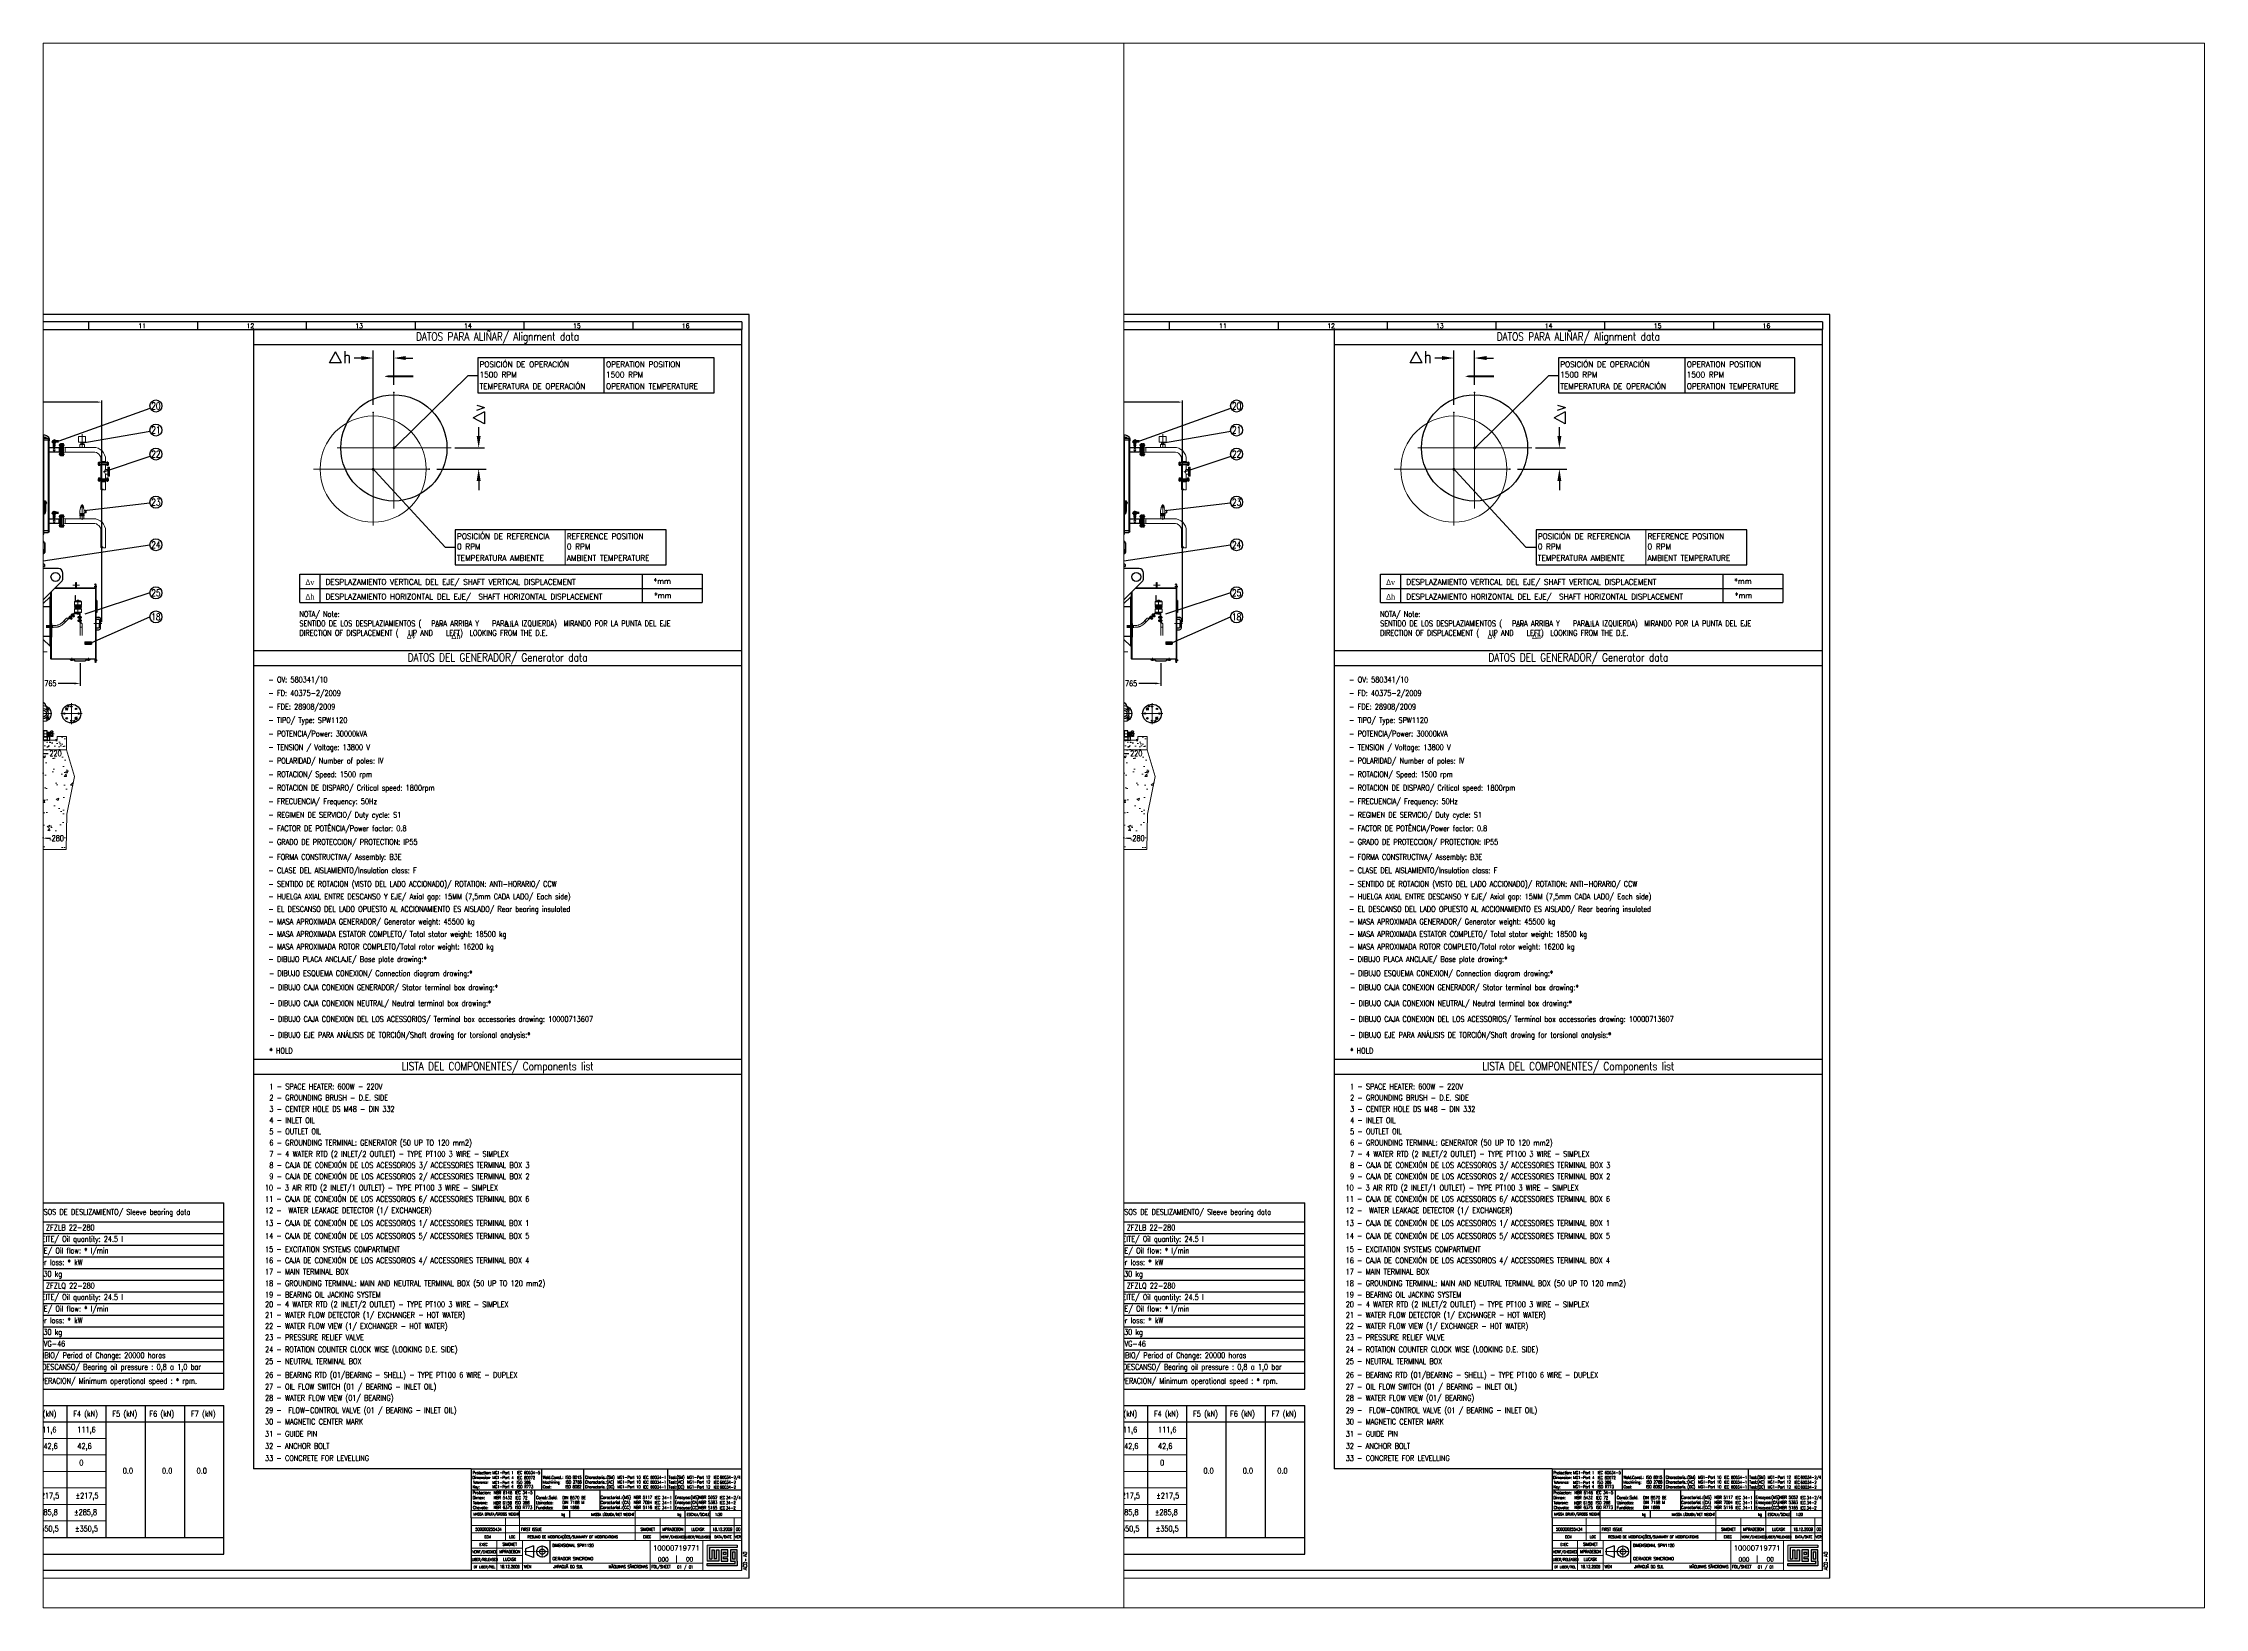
# Paper-space layout 'Layout1' of a CAD drawing. Extents: x 0 to 12.4, y 0 to 9.
# The model-space entities are those that its viewports show. They can reach past a viewport. Long polylines and large blocks are cut down to what shows.
import ezdxf
from ezdxf.enums import TextEntityAlignment as Align
from ezdxf.lldxf.tags import DXFTag

# ---------------------------------------------------------------- set-up
doc = ezdxf.new("R2010")
doc.units = 0
doc.header["$LTSCALE"] = 20
doc.header["$MEASUREMENT"] = 0
doc.header["$PDSIZE"] = -5
doc.linetypes.add('ACAD_ISO02W100', pattern=[15, 12, -3])
for name, color, linetype, lineweight in [('CENTRO', 7, 'CENTRO10', 13), ('CENTRO10', 7, 'CENTRO10', 13), ('CENTRO2', 7, 'CENTRO2', 13), ('CENTRO5', 7, 'CENTRO5', 13), ('CONTORNO', 3, 'Continuous', 30), ('COTA', 2, 'Continuous', 15), ('HACHURA', 2, 'Continuous', 13), ('TEXT', 2, 'Continuous', 15), ('TRACEJADA', 7, 'HIDDEN', 13)]:
    doc.layers.add(name, color=color, linetype=linetype, lineweight=lineweight)
for name, color, linetype in [('FINA', 7, 'Continuous'), ('FORMATO', 7, 'Continuous'), ('L01', 1, 'Continuous'), ('LEGENDA', 3, 'Continuous'), ('LEGENDA_LINHA_SUPERIOR', 7, 'Continuous'), ('SUBLISTA', 7, 'Continuous'), ('TEXTO_FINO', 7, 'Continuous'), ('TRACEAJDA', 7, 'ACAD_ISO02W100')]:
    doc.layers.add(name, color=color, linetype=linetype)
doc.styles.add('RMS000', font='romans.shx')
doc.styles.add('ROMANS', font='romans.shx', dxfattribs={"width": 0.8, "height": 75})
tags = doc.linetypes.add('CENTER', pattern=[10.16, 6.35, -1.27, 1.27, -1.27]).pattern_tags.tags
tags[10:11] = [DXFTag(74, 4), DXFTag(75, 0), DXFTag(340, '0'), DXFTag(46, 1.0), DXFTag(50, 0.0), DXFTag(44, 0.0), DXFTag(45, 0.0)]
tags[8:9] = [DXFTag(74, 4), DXFTag(75, 0), DXFTag(340, '0'), DXFTag(46, 1.0), DXFTag(50, 0.0), DXFTag(44, 0.0), DXFTag(45, 0.0)]
tags[6:7] = [DXFTag(74, 4), DXFTag(75, 0), DXFTag(340, '0'), DXFTag(46, 1.0), DXFTag(50, 0.0), DXFTag(44, 0.0), DXFTag(45, 0.0)]
tags[4:5] = [DXFTag(74, 4), DXFTag(75, 0), DXFTag(340, '0'), DXFTag(46, 1.0), DXFTag(50, 0.0), DXFTag(44, 0.0), DXFTag(45, 0.0)]
tags = doc.linetypes.add('CENTRO10', pattern=[16.8, 10, -3, 0.8, -3]).pattern_tags.tags
tags[10:11] = [DXFTag(74, 4), DXFTag(75, 0), DXFTag(340, '0'), DXFTag(46, 1.0), DXFTag(50, 0.0), DXFTag(44, 0.0), DXFTag(45, 0.0)]
tags[8:9] = [DXFTag(74, 4), DXFTag(75, 0), DXFTag(340, '0'), DXFTag(46, 1.0), DXFTag(50, 0.0), DXFTag(44, 0.0), DXFTag(45, 0.0)]
tags[6:7] = [DXFTag(74, 4), DXFTag(75, 0), DXFTag(340, '0'), DXFTag(46, 1.0), DXFTag(50, 0.0), DXFTag(44, 0.0), DXFTag(45, 0.0)]
tags[4:5] = [DXFTag(74, 4), DXFTag(75, 0), DXFTag(340, '0'), DXFTag(46, 1.0), DXFTag(50, 0.0), DXFTag(44, 0.0), DXFTag(45, 0.0)]
tags = doc.linetypes.add('CENTRO2', pattern=[4.3, 2.5, -0.75, 0.3, -0.75]).pattern_tags.tags
tags[10:11] = [DXFTag(74, 4), DXFTag(75, 0), DXFTag(340, '0'), DXFTag(46, 1.0), DXFTag(50, 0.0), DXFTag(44, 0.0), DXFTag(45, 0.0)]
tags[8:9] = [DXFTag(74, 4), DXFTag(75, 0), DXFTag(340, '0'), DXFTag(46, 1.0), DXFTag(50, 0.0), DXFTag(44, 0.0), DXFTag(45, 0.0)]
tags[6:7] = [DXFTag(74, 4), DXFTag(75, 0), DXFTag(340, '0'), DXFTag(46, 1.0), DXFTag(50, 0.0), DXFTag(44, 0.0), DXFTag(45, 0.0)]
tags[4:5] = [DXFTag(74, 4), DXFTag(75, 0), DXFTag(340, '0'), DXFTag(46, 1.0), DXFTag(50, 0.0), DXFTag(44, 0.0), DXFTag(45, 0.0)]
tags = doc.linetypes.add('CENTRO5', pattern=[9.5, 5, -2, 0.5, -2]).pattern_tags.tags
tags[10:11] = [DXFTag(74, 4), DXFTag(75, 0), DXFTag(340, '0'), DXFTag(46, 1.0), DXFTag(50, 0.0), DXFTag(44, 0.0), DXFTag(45, 0.0)]
tags[8:9] = [DXFTag(74, 4), DXFTag(75, 0), DXFTag(340, '0'), DXFTag(46, 1.0), DXFTag(50, 0.0), DXFTag(44, 0.0), DXFTag(45, 0.0)]
tags[6:7] = [DXFTag(74, 4), DXFTag(75, 0), DXFTag(340, '0'), DXFTag(46, 1.0), DXFTag(50, 0.0), DXFTag(44, 0.0), DXFTag(45, 0.0)]
tags[4:5] = [DXFTag(74, 4), DXFTag(75, 0), DXFTag(340, '0'), DXFTag(46, 1.0), DXFTag(50, 0.0), DXFTag(44, 0.0), DXFTag(45, 0.0)]
tags = doc.linetypes.add('HIDDEN', pattern=[1.905, 1.27, -0.635]).pattern_tags.tags
tags[6:7] = [DXFTag(74, 4), DXFTag(75, 0), DXFTag(340, '0'), DXFTag(46, 1.0), DXFTag(50, 0.0), DXFTag(44, 0.0), DXFTag(45, 0.0)]
tags[4:5] = [DXFTag(74, 4), DXFTag(75, 0), DXFTag(340, '0'), DXFTag(46, 1.0), DXFTag(50, 0.0), DXFTag(44, 0.0), DXFTag(45, 0.0)]
tags = doc.linetypes.add('PHANTOM', pattern=[12.7, 6.35, -1.27, 1.27, -1.27, 1.27, -1.27]).pattern_tags.tags
tags[14:15] = [DXFTag(74, 4), DXFTag(75, 0), DXFTag(340, '0'), DXFTag(46, 1.0), DXFTag(50, 0.0), DXFTag(44, 0.0), DXFTag(45, 0.0)]
tags[12:13] = [DXFTag(74, 4), DXFTag(75, 0), DXFTag(340, '0'), DXFTag(46, 1.0), DXFTag(50, 0.0), DXFTag(44, 0.0), DXFTag(45, 0.0)]
tags[10:11] = [DXFTag(74, 4), DXFTag(75, 0), DXFTag(340, '0'), DXFTag(46, 1.0), DXFTag(50, 0.0), DXFTag(44, 0.0), DXFTag(45, 0.0)]
tags[8:9] = [DXFTag(74, 4), DXFTag(75, 0), DXFTag(340, '0'), DXFTag(46, 1.0), DXFTag(50, 0.0), DXFTag(44, 0.0), DXFTag(45, 0.0)]
tags[6:7] = [DXFTag(74, 4), DXFTag(75, 0), DXFTag(340, '0'), DXFTag(46, 1.0), DXFTag(50, 0.0), DXFTag(44, 0.0), DXFTag(45, 0.0)]
tags[4:5] = [DXFTag(74, 4), DXFTag(75, 0), DXFTag(340, '0'), DXFTag(46, 1.0), DXFTag(50, 0.0), DXFTag(44, 0.0), DXFTag(45, 0.0)]
doc.dimstyles.get("Standard").update_dxf_attribs({"dimscale": 30, "dimtxt": 75, "dimasz": 2.5, "dimexe": 1, "dimexo": 1, "dimgap": 1, "dimtad": 0, "dimrnd": 0.1, "dimdsep": 46, "dimtxsty": 'ROMANS', "dimcen": 0, "dimclrd": 256, "dimclre": 256, "dimclrt": 256, "dimadec": 0, "dimazin": 0, "dimtp": 0.1, "dimtm": 0.1, "dimtfac": 0.5, "dimtdec": 3, "dimtofl": 0, "dimtmove": 0, "dimatfit": 0, "dimfxl": 0, "dimtolj": 1, "dimarcsym": 0})

# ---------------------------------------------------------------- blocks, each defined once
blk = doc.blocks.new('*X8')
at = {"color": 0}
for p, q in [((-131, 309), (-130, 310)), ((-131, 309), (-130, 310)), ((-131, 309), (-130, 310)), ((-131, 309), (-130, 310)), ((-131, 309), (-130, 310)), ((-131, 310), (-131, 310)), ((-131, 310), (-131, 310)), ((-131, 310), (-131, 310)), ((-131, 310), (-131, 310)), ((-131, 310), (-131, 310)), ((-131, 307), (-129, 309)), ((-131, 307), (-129, 309)), ((-131, 307), (-129, 309)), ((-131, 307), (-129, 309)), ((-131, 307), (-129, 309)), ((-131, 308), (-130, 309)), ((-131, 308), (-130, 309)), ((-131, 308), (-130, 309)), ((-131, 308), (-130, 309)), ((-131, 308), (-130, 309)), ((-131, 309), (-130, 309)), ((-131, 306), (-129, 308)), ((-131, 307), (-129, 308)), ((-103, 308), (-101, 310)), ((-103, 308), (-101, 310)), ((-103, 308), (-101, 310)), ((-103, 308), (-101, 310)), ((-103, 308), (-101, 310)), ((-102, 308), (-101, 309)), ((-102, 308), (-101, 309)), ((-102, 308), (-101, 309)), ((-102, 308), (-101, 309)), ((-102, 308), (-101, 309)), ((-102, 307), (-101, 308)), ((-102, 307), (-101, 308)), ((-102, 307), (-101, 308)), ((-102, 307), (-101, 308)), ((-102, 307), (-101, 308)), ((-102, 307), (-101, 308)), ((-101, 307), (-101, 307)), ((-101, 307), (-101, 307)), ((-101, 307), (-101, 307)), ((-101, 307), (-101, 307)), ((-101, 307), (-101, 307)), ((-101, 306), (-101, 307)), ((-101, 306), (-101, 306))]:
    blk.add_line(p, q, dxfattribs=at)
blk = doc.blocks.new('A$C11B651B2')
at = {"layer": 'CENTRO5', "ltscale": 0.5}
for p, q in [((40, 66, -2), (40, 0, -2)), ((210, 66, -2), (210, 0, -2))]:
    blk.add_line(p, q, dxfattribs=at)
at = {"layer": 'CONTORNO'}
for p, q in [((250, 23, -2), (0, 23, -2)), ((0, 23, -2), (0, 10, -2)), ((250, 10, -2), (0, 10, -2)), ((15, 48, -2), (15, 30, -2)), ((59, 51, -2), (21, 51, -2)), ((21, 27, -2), (59, 27, -2)), ((27, 56, -2), (25, 54, -2)), ((25, 51, -2), (25, 54, -2)), ((25, 54, -2), (55, 54, -2)), ((25, 23, -2), (25, 27, -2)), ((27, 51, -2), (27, 56, -2)), ((27, 56, -2), (53, 56, -2)), ((27, 48, -2), (27, 30, -2)), ((27, 23, -2), (27, 27, -2)), ((53, 51, -2), (53, 56, -2)), ((55, 54, -2), (53, 56, -2)), ((53, 48, -2), (53, 30, -2)), ((53, 23, -2), (53, 27, -2)), ((55, 51, -2), (55, 54, -2)), ((55, 23, -2), (55, 27, -2)), ((66, 48, -2), (66, 30, -2)), ((185, 48, -2), (185, 30, -2)), ((191, 51, -2), (229, 51, -2)), ((229, 27, -2), (191, 27, -2)), ((195, 54, -2), (197, 56, -2)), ((195, 51, -2), (195, 54, -2)), ((225, 54, -2), (195, 54, -2)), ((195, 23, -2), (195, 27, -2)), ((197, 51, -2), (197, 56, -2)), ((223, 56, -2), (197, 56, -2)), ((197, 48, -2), (197, 30, -2)), ((197, 23, -2), (197, 27, -2)), ((223, 51, -2), (223, 56, -2)), ((223, 56, -2), (225, 54, -2)), ((223, 48, -2), (223, 30, -2)), ((223, 23, -2), (223, 27, -2)), ((225, 51, -2), (225, 54, -2)), ((225, 23, -2), (225, 27, -2)), ((236, 48, -2), (236, 30, -2)), ((250, 23, -2), (250, 10, -2))]:
    blk.add_line(p, q, dxfattribs=at)
for centre, radius, start, end in [((21, 42, -2), 8.27, 39.5978, 140.4022), ((21, 35, -2), 8.27, 219.5978, 320.4022), ((40, 22, -2), 28.6, 63.519, 116.481), ((40, 55, -2), 28.6, 243.519, 296.481), ((59, 42, -2), 8.27, 39.5978, 140.4022), ((59, 35, -2), 8.27, 219.5978, 320.4022), ((191, 42, -2), 8.27, 39.5978, 140.4022), ((191, 35, -2), 8.27, 219.5978, 320.4022), ((210, 22, -2), 28.6, 63.519, 116.481), ((210, 55, -2), 28.6, 243.519, 296.481), ((229, 42, -2), 8.27, 39.5978, 140.4022), ((229, 35, -2), 8.27, 219.5978, 320.4022)]:
    blk.add_arc(centre, radius, start, end, dxfattribs=at)
at = {"layer": 'TRACEJADA', "ltscale": 0.5}
for p, q in [((25, 10, -2), (25, 23, -2)), ((25, 15, -2), (55, 15, -2)), ((27, 13, -2), (25, 15, -2)), ((27, 13, -2), (25, 11, -2)), ((27, 13, -2), (27, 23, -2)), ((27, 13, -2), (53, 13, -2)), ((53, 13, -2), (53, 23, -2)), ((55, 15, -2), (53, 13, -2)), ((55, 11, -2), (53, 13, -2)), ((55, 10, -2), (55, 23, -2)), ((195, 10, -2), (195, 23, -2)), ((195, 15, -2), (197, 13, -2)), ((225, 15, -2), (195, 15, -2)), ((195, 11, -2), (197, 13, -2)), ((197, 13, -2), (197, 23, -2)), ((223, 13, -2), (197, 13, -2)), ((223, 13, -2), (223, 23, -2)), ((223, 13, -2), (225, 15, -2)), ((223, 13, -2), (225, 11, -2)), ((225, 10, -2), (225, 23, -2))]:
    blk.add_line(p, q, dxfattribs=at)
blk.add_blockref('*X8', (156, -295, -2), dxfattribs=at)
at = {"layer": 'TRACEJADA', "ltscale": 0.5, "xscale": -1}
blk.add_blockref('*X8', (94, -295, -2), dxfattribs=at)
blk = doc.blocks.new('A$C5C414076')
for p, q in [((19, 57), (19, 111)), ((23, 120), (46, 120)), ((46, 102), (23, 102)), ((46, 66), (23, 66)), ((23, 48), (46, 48)), ((46, 48), (46, 120)), ((46, 105), (93, 105)), ((93, 63), (46, 63)), ((56, 105), (56, 63)), ((56, 101), (93, 101)), ((56, 68), (93, 68)), ((143, 105), (181, 105)), ((143, 101), (186, 101)), ((143, 68), (186, 68)), ((181, 63), (143, 63)), ((181, 105), (186, 101)), ((181, 105), (181, 63)), ((186, 68), (181, 63)), ((186, 101), (186, 68))]:
    blk.add_line(p, q)
for centre, radius, start, end in [((32, 111), 12.1, 132.075, 227.925), ((62, 84), 42.5, 154.9424, 205.0576), ((32, 57), 12.1, 132.075, 227.925)]:
    blk.add_arc(centre, radius, start, end)
at = {"layer": 'CENTRO'}
blk.add_line((0, 84), (212, 84), dxfattribs=at)
at = {"layer": 'CONTORNO'}
blk.add_line((143, 44), (93, 44), dxfattribs=at)
blk.add_lwpolyline([(176, 0), (61, 0), (61, 44), (176, 44)], close=True, dxfattribs=at)
blk.add_lwpolyline([(93, 44), (93, 124), (143, 124), (143, 44)], dxfattribs=at)
at = {"layer": 'TRACEJADA'}
for p, q in [((91, 44), (91, 0)), ((143, 4), (143, 44)), ((145, 44), (145, 0))]:
    blk.add_line(p, q, dxfattribs=at)
blk.add_lwpolyline([(143, 44), (143, 4), (93, 4), (93, 44)], dxfattribs=at)
blk = doc.blocks.new('A$C602926F7')
at = {"layer": 'CENTRO'}
for p, q in [((0, 16), (30, 16)), ((15, 1), (15, 31)), ((90, 16), (60, 16)), ((75, 1), (75, 31))]:
    blk.add_line(p, q, dxfattribs=at)
at = {"layer": 'CONTORNO'}
for p, q in [((2, 32), (87, 32)), ((2, 32), (2, 0)), ((2, 29), (87, 29)), ((2, 3), (87, 3)), ((87, 32), (87, 0)), ((2, 0), (87, 0))]:
    blk.add_line(p, q, dxfattribs=at)
at = {"layer": 'COTA'}
for p, q in [((38, 21), (38, 4)), ((52, 4), (38, 4)), ((50, 17), (39, 23)), ((51, 19), (40, 25)), ((49, 9), (41, 9)), ((47, 8), (43, 8)), ((46, 6), (44, 6)), ((45, 12), (45, 9)), ((52, 21), (52, 4))]:
    blk.add_line(p, q, dxfattribs=at)
for points in [[(10, 25), (4, 16), (10, 6), (20, 6), (26, 16), (20, 25)], [(80, 25), (86, 16), (80, 6), (70, 6), (64, 16), (70, 25)]]:
    blk.add_lwpolyline(points, close=True, dxfattribs=at)
for centre, radius in [((15, 16), 9.5), ((45, 21), 6.5), ((45, 9), 4.42), ((75, 16), 9.5)]:
    blk.add_circle(centre, radius, dxfattribs=at)
blk.add_arc((45, 21), 7, 0, 180, dxfattribs=at)
blk = doc.blocks.new('A$C6EFC513B')
at = {"color": 7, "linetype": 'Continuous'}
blk.add_line((137, 741), (137, 735), dxfattribs=at)
at = {"layer": 'CENTRO'}
for p, q in [((764, 1006), (733, 1006)), ((764, 1006), (733, 1006)), ((764, 1006), (733, 1006)), ((144, 147), (164, 147)), ((430, 21), (430, 60)), ((603, 257), (633, 257)), ((618, 242), (618, 272)), ((650, 21), (650, 60)), ((693, 257), (663, 257)), ((678, 242), (678, 272)), ((764, 26), (733, 26)), ((764, 26), (733, 26)), ((764, 26), (733, 26))]:
    blk.add_line(p, q, dxfattribs=at)
at = {"layer": 'CENTRO', "linetype": 'CENTRO5'}
blk.add_line((180, 476), (87, 476), dxfattribs=at)
at = {"layer": 'CENTRO2'}
for p, q in [((473, 811), (473, 887)), ((474, 887), (473, 887)), ((479, 829), (479, 882)), ((359, 584), (328, 553)), ((462, 653), (345, 536)), ((386, 585), (362, 585)), ((379, 578), (373, 578)), ((445, 642), (382, 580)), ((390, 597), (395, 592)), ((392, 612), (433, 572)), ((392, 612), (433, 572)), ((404, 612), (392, 600)), ((392, 583), (399, 577)), ((394, 602), (399, 597)), ((412, 609), (395, 592)), ((411, 608), (396, 593)), ((469, 647), (399, 577)), ((402, 610), (408, 605)), ((405, 582), (411, 577)), ((412, 609), (407, 614)), ((419, 597), (407, 585)), ((415, 581), (409, 587)), ((410, 586), (415, 581)), ((412, 576), (417, 570)), ((426, 591), (413, 578)), ((426, 591), (413, 578)), ((422, 574), (416, 580)), ((417, 579), (422, 574)), ((418, 595), (423, 589)), ((432, 584), (420, 572)), ((421, 629), (426, 623)), ((428, 593), (422, 599)), ((423, 644), (464, 603)), ((435, 644), (423, 631)), ((424, 588), (430, 582)), ((425, 633), (430, 628)), ((443, 640), (426, 623)), ((442, 639), (427, 625)), ((434, 587), (428, 592)), ((434, 641), (439, 636)), ((436, 613), (442, 608)), ((443, 640), (438, 645)), ((450, 628), (438, 616)), ((446, 612), (440, 618)), ((441, 617), (446, 612)), ((443, 607), (449, 601)), ((445, 642), (448, 639)), ((457, 622), (445, 609)), ((457, 622), (445, 609)), ((453, 605), (447, 611)), ((448, 610), (453, 605)), ((449, 626), (455, 620)), ((464, 615), (451, 603)), ((459, 624), (453, 630)), ((455, 619), (461, 613)), ((465, 618), (460, 623)), ((463, 802), (463, 762)), ((463, 802), (511, 802)), ((463, 762), (511, 762)), ((463, 706), (463, 666)), ((463, 706), (511, 706)), ((463, 666), (511, 666)), ((472, 752), (465, 759)), ((465, 759), (511, 759)), ((465, 737), (472, 745)), ((465, 737), (511, 737)), ((465, 730), (472, 723)), ((465, 730), (511, 730)), ((472, 716), (465, 709)), ((511, 807), (468, 807)), ((511, 661), (468, 661)), ((471, 657), (549, 657)), ((471, 648), (530, 648)), ((472, 752), (511, 752)), ((472, 745), (511, 745)), ((472, 723), (511, 723)), ((472, 716), (511, 716)), ((473, 811), (549, 811)), ((473, 811), (549, 811)), ((473, 811), (473, 807)), ((473, 661), (473, 657)), ((478, 648), (494, 648)), ((478, 643), (478, 648)), ((480, 642), (492, 642)), ((482, 643), (482, 648)), ((486, 661), (486, 638)), ((490, 643), (490, 648)), ((491, 817), (544, 817)), ((494, 648), (494, 643)), ((500, 824), (500, 817)), ((500, 817), (522, 817)), ((500, 641), (500, 648)), ((500, 648), (522, 648)), ((503, 825), (519, 825)), ((503, 640), (519, 640)), ((562, 597), (504, 597)), ((506, 824), (506, 817)), ((506, 641), (506, 648)), ((508, 601), (510, 603)), ((542, 601), (508, 601)), ((508, 593), (508, 601)), ((542, 593), (508, 593)), ((510, 591), (508, 593)), ((510, 603), (545, 603)), ((510, 591), (510, 603)), ((545, 591), (510, 591)), ((511, 830), (511, 796)), ((511, 830), (511, 796)), ((511, 830), (511, 635)), ((511, 817), (511, 817)), ((511, 807), (553, 807)), ((558, 802), (511, 802)), ((558, 762), (511, 762)), ((557, 759), (511, 759)), ((550, 752), (511, 752)), ((550, 745), (511, 745)), ((557, 737), (511, 737)), ((557, 730), (511, 730)), ((550, 723), (511, 723)), ((550, 716), (511, 716)), ((558, 706), (511, 706)), ((558, 666), (511, 666)), ((511, 661), (553, 661)), ((513, 588), (513, 606)), ((522, 609), (514, 609)), ((522, 603), (514, 603)), ((514, 603), (522, 603)), ((522, 591), (514, 591)), ((514, 585), (522, 585)), ((516, 824), (516, 817)), ((516, 641), (516, 648)), ((522, 824), (522, 817)), ((522, 641), (522, 648)), ((531, 609), (523, 609)), ((523, 588), (523, 606)), ((523, 588), (523, 606)), ((523, 603), (531, 603)), ((531, 603), (523, 603)), ((531, 591), (523, 591)), ((523, 585), (531, 585)), ((532, 646), (532, 533)), ((532, 588), (532, 606)), ((541, 644), (541, 533)), ((541, 612), (541, 466)), ((545, 612), (541, 612)), ((545, 612), (541, 612)), ((542, 591), (542, 603)), ((545, 612), (545, 521)), ((545, 585), (545, 609)), ((553, 609), (545, 609)), ((545, 587), (545, 607)), ((553, 603), (545, 603)), ((553, 591), (545, 591)), ((545, 585), (553, 585)), ((549, 811), (549, 812)), ((549, 811), (549, 812)), ((549, 811), (549, 807)), ((549, 661), (549, 657)), ((550, 752), (557, 759)), ((557, 737), (550, 745)), ((557, 730), (550, 723)), ((550, 716), (557, 709)), ((553, 588), (553, 606)), ((558, 802), (558, 762)), ((558, 706), (558, 666)), ((88, 488), (142, 488)), ((88, 464), (142, 464)), ((328, 553), (345, 536)), ((562, 553), (504, 553)), ((508, 557), (510, 559)), ((542, 557), (508, 557)), ((508, 549), (508, 557)), ((542, 549), (508, 549)), ((510, 547), (508, 549)), ((510, 559), (545, 559)), ((510, 547), (510, 559)), ((545, 547), (510, 547)), ((513, 544), (513, 562)), ((522, 565), (514, 565)), ((514, 559), (522, 559)), ((522, 559), (514, 559)), ((522, 547), (514, 547)), ((514, 541), (522, 541)), ((531, 565), (523, 565)), ((523, 544), (523, 562)), ((523, 544), (523, 562)), ((531, 559), (523, 559)), ((523, 559), (531, 559)), ((531, 547), (523, 547)), ((523, 541), (531, 541)), ((532, 544), (532, 562)), ((532, 533), (541, 533)), ((541, 466), (541, 356)), ((565, 466), (541, 466)), ((542, 547), (542, 559)), ((545, 541), (545, 565)), ((553, 565), (545, 565)), ((545, 543), (545, 563)), ((553, 559), (545, 559)), ((553, 547), (545, 547)), ((545, 541), (553, 541)), ((545, 531), (565, 512)), ((545, 521), (551, 516)), ((553, 544), (553, 562)), ((565, 512), (565, 466)), ((565, 466), (565, 356)), ((723, 516), (827, 516))]:
    blk.add_line(p, q, dxfattribs=at)
for centre, radius, start, end in [((474, 882), 5, 360, 90), ((362, 580), 5, 90, 135), ((379, 583), 5, 270, 315), ((386, 590), 5, 270, 315), ((397, 594), 7.84, 112.9259, 157.0741), ((419, 585), 30.5, 123.8596, 146.1404), ((410, 607), 7.84, 112.9259, 157.0741), ((412, 579), 7.84, 112.9259, 157.0741), ((435, 570), 30.5, 123.8596, 146.1404), ((408, 584), 7.84, 292.9259, 337.0741), ((419, 573), 7.84, 112.9259, 157.0741), ((398, 606), 30.5, 303.8596, 326.1404), ((441, 563), 30.5, 123.8596, 146.1404), ((425, 592), 7.84, 112.9259, 157.0741), ((428, 626), 7.84, 112.9259, 157.0741), ((405, 599), 30.5, 303.8596, 326.1404), ((420, 596), 7.84, 292.9259, 337.0741), ((431, 585), 7.84, 112.9259, 157.0741), ((451, 616), 30.5, 123.8596, 146.1404), ((427, 590), 7.84, 292.9259, 337.0741), ((441, 638), 7.84, 112.9259, 157.0741), ((443, 610), 7.84, 112.9259, 157.0741), ((466, 601), 30.5, 123.8596, 146.1404), ((439, 615), 7.84, 292.9259, 337.0741), ((450, 604), 7.84, 112.9259, 157.0741), ((429, 637), 30.5, 303.8596, 326.1404), ((472, 594), 30.5, 123.8596, 146.1404), ((456, 623), 7.84, 112.9259, 157.0741), ((446, 608), 7.84, 292.9259, 337.0741), ((436, 630), 30.5, 303.8596, 326.1404), ((452, 627), 7.84, 292.9259, 337.0741), ((463, 616), 7.84, 112.9259, 157.0741), ((458, 621), 7.84, 292.9259, 337.0741), ((471, 644), 13, 90, 135), ((468, 802), 5, 90, 180), ((468, 762), 5, 180, 225), ((468, 734), 5, 135, 180), ((468, 734), 5, 180, 225), ((468, 706), 5, 135, 180), ((468, 666), 5, 180, 270), ((471, 646), 2, 90, 135), ((468, 748), 5, 315, 45), ((468, 720), 5, 315, 45), ((480, 647), 4.99, 247.9259, 292.0741), ((491, 829), 11.7, 180, 270), ((486, 662), 19.4, 258.8596, 281.1404), ((492, 647), 4.99, 247.9259, 292.0741), ((503, 818), 7.3, 67.9259, 112.0741), ((503, 648), 7.3, 247.9259, 292.0741), ((511, 796), 28.4, 78.8596, 101.1404), ((511, 669), 28.4, 258.8596, 281.1404), ((521, 606), 7.84, 157.9259, 202.0741), ((544, 597), 30.5, 168.8596, 191.1404), ((521, 588), 7.84, 157.9259, 202.0741), ((519, 818), 7.3, 67.9259, 112.0741), ((519, 648), 7.3, 247.9259, 292.0741), ((515, 606), 7.84, 337.9259, 22.0741), ((492, 597), 30.5, 348.8596, 11.1404), ((515, 588), 7.84, 337.9259, 22.0741), ((530, 606), 7.84, 157.9259, 202.0741), ((553, 597), 30.5, 168.8596, 191.1404), ((530, 588), 7.84, 157.9259, 202.0741), ((528, 644), 13, 0, 90), ((530, 646), 2, 0, 90), ((524, 606), 7.84, 337.9259, 22.0741), ((502, 597), 30.5, 348.8596, 11.1404), ((524, 588), 7.84, 337.9259, 22.0741), ((544, 812), 5, 0, 90), ((553, 748), 5, 135, 225), ((553, 720), 5, 135, 225), ((553, 802), 5, 360, 90), ((553, 666), 5, 270, 360), ((545, 606), 7.84, 337.9259, 22.0741), ((523, 597), 30.5, 348.8596, 11.1404), ((545, 588), 7.84, 337.9259, 22.0741), ((553, 762), 5, 315, 0), ((553, 734), 5, 0, 45), ((553, 734), 5, 315, 360), ((553, 706), 5, 0, 45), ((414, 577), 7.84, 292.9259, 337.0741), ((521, 562), 7.84, 157.9259, 202.0741), ((544, 553), 30.5, 168.8596, 191.1404), ((521, 544), 7.84, 157.9259, 202.0741), ((515, 562), 7.84, 337.9259, 22.0741), ((492, 553), 30.5, 348.8596, 11.1404), ((515, 544), 7.84, 337.9259, 22.0741), ((530, 562), 7.84, 157.9259, 202.0741), ((553, 553), 30.5, 168.8596, 191.1404), ((530, 544), 7.84, 157.9259, 202.0741), ((524, 562), 7.84, 337.9259, 22.0741), ((502, 553), 30.5, 348.8596, 11.1404), ((524, 544), 7.84, 337.9259, 22.0741), ((545, 562), 7.84, 337.9259, 22.0741), ((523, 553), 30.5, 348.8596, 11.1404), ((545, 544), 7.84, 337.9259, 22.0741)]:
    blk.add_arc(centre, radius, start, end, dxfattribs=at)
for points, knots in [([(161, 488), (168, 488), (175, 488), (190, 488), (199, 488), (216, 489), (224, 490), (234, 492), (236, 493), (239, 494), (241, 494), (246, 496), (249, 497), (259, 501), (266, 504), (276, 509), (280, 512), (286, 515), (288, 517), (291, 519), (293, 521), (296, 523), (298, 524), (302, 528), (305, 531), (315, 540), (321, 546), (328, 553)], [0, 0, 0, 0, 20.182736, 20.182736, 47.231307, 47.231307, 74.279878, 74.279878, 79.965061, 79.965061, 85.650244, 85.650244, 97.020611, 97.020611, 119.761343, 119.761343, 134.05391, 134.05391, 141.92596, 141.92596, 148.357326, 148.357326, 154.788692, 154.788692, 167.651424, 167.651424, 195.710031, 195.710031, 195.710031, 195.710031]), ([(161, 464), (167, 464), (173, 464), (189, 464), (198, 464), (217, 465), (227, 466), (239, 469), (241, 469), (246, 470), (248, 471), (255, 473), (259, 475), (272, 480), (281, 484), (293, 491), (296, 494), (302, 497), (304, 499), (307, 502), (309, 503), (315, 508), (319, 511), (329, 520), (335, 526), (343, 533), (344, 535), (345, 536)], [0, 0, 0, 0, 18.41349, 18.41349, 45.686383, 45.686383, 72.959276, 72.959276, 79.525466, 79.525466, 86.091656, 86.091656, 99.224036, 99.224036, 125.488795, 125.488795, 137.354487, 137.354487, 144.129311, 144.129311, 150.904135, 150.904135, 164.453782, 164.453782, 190.360496, 190.360496, 195.710031, 195.710031, 195.710031, 195.710031])]:
    blk.add_open_spline(points, degree=3, knots=knots, dxfattribs=at)
at = {"layer": 'CENTRO5'}
blk.add_line((441, 1026), (531, 1026), dxfattribs=at)
at = {"layer": 'CONTORNO'}
for p, q in [((137, 865), (10, 741)), ((137, 866), (137, 820)), ((150, 866), (137, 866)), ((150, 857), (150, 930)), ((150, 891), (150, 857)), ((150, 866), (150, 820)), ((158, 843), (158, 938)), ((204, 985), (750, 985)), ((211, 991), (750, 991)), ((482, 991), (482, 1061)), ((482, 1061), (490, 1061)), ((482, 1046), (490, 1046)), ((482, 1006), (490, 1006)), ((490, 991), (490, 1061)), ((735, 1034), (735, 1038)), ((746, 1038), (735, 1038)), ((746, 1034), (735, 1034)), ((735, 1009), (736, 1010)), ((735, 1003), (735, 1009)), ((742, 1009), (735, 1009)), ((736, 1002), (735, 1003)), ((742, 1003), (735, 1003)), ((736, 1002), (736, 1010)), ((736, 1010), (742, 1010)), ((742, 1002), (736, 1002)), ((742, 991), (742, 1016)), ((742, 1016), (750, 1016)), ((750, 1010), (750, 1030)), ((750, 1006), (750, 1016)), ((750, 8), (750, 1006)), ((750, 8), (750, 1006)), ((754, 8), (754, 1030)), ((754, 999), (754, 1013)), ((754, 998), (754, 1013)), ((754, 1013), (759, 1013)), ((759, 1010), (754, 1010)), ((759, 1002), (754, 1002)), ((759, 998), (754, 998)), ((760, 1000), (760, 1012)), ((0, 735), (0, 347)), ((0, 735), (8, 735)), ((8, 741), (137, 741)), ((8, 741), (8, 735)), ((137, 735), (8, 735)), ((8, 735), (8, 341)), ((137, 820), (137, 516)), ((150, 762), (150, 845)), ((150, 684), (150, 845)), ((150, 845), (150, 684)), ((150, 820), (150, 516)), ((158, 516), (158, 843)), ((761, 821), (754, 821)), ((761, 663), (754, 663)), ((754, 598), (788, 598)), ((761, 821), (761, 663)), ((8, 347), (0, 347)), ((8, 347), (137, 347)), ((137, 341), (8, 341)), ((137, 217), (10, 341)), ((137, 516), (137, 216)), ((150, 516), (150, 332)), ((150, 421), (150, 261)), ((150, 332), (150, 398)), ((150, 398), (150, 332)), ((150, 332), (150, 398)), ((150, 332), (150, 371)), ((150, 216), (150, 320)), ((150, 47), (150, 320)), ((150, 320), (150, 291)), ((158, 516), (158, 332)), ((158, 47), (158, 332)), ((754, 573), (785, 573)), ((754, 458), (785, 458)), ((754, 433), (788, 433)), ((797, 561), (797, 516)), ((797, 471), (797, 516)), ((813, 573), (813, 516)), ((813, 458), (813, 516)), ((137, 216), (150, 216)), ((145, 195), (145, 100)), ((150, 197), (158, 197)), ((150, 47), (750, 47)), ((156, 41), (156, 47)), ((750, 41), (156, 41)), ((407, 38), (407, 34)), ((410, 41), (426, 41)), ((410, 31), (461, 31)), ((422, 31), (438, 31)), ((422, 26), (422, 31)), ((423, 31), (437, 31)), ((424, 26), (436, 26)), ((426, 26), (426, 31)), ((434, 26), (434, 31)), ((438, 31), (438, 26)), ((467, 25), (467, 20)), ((470, 17), (610, 17)), ((605, 273), (690, 273)), ((605, 273), (605, 241)), ((605, 270), (690, 270)), ((605, 244), (690, 244)), ((605, 241), (690, 241)), ((613, 25), (613, 20)), ((619, 31), (669, 31)), ((658, 31), (642, 31)), ((642, 31), (642, 26)), ((657, 31), (643, 31)), ((656, 26), (644, 26)), ((646, 26), (646, 31)), ((654, 41), (669, 41)), ((654, 26), (654, 31)), ((658, 26), (658, 31)), ((672, 38), (672, 34)), ((690, 273), (690, 241)), ((736, 30), (735, 29)), ((742, 29), (735, 29)), ((735, 29), (735, 23)), ((742, 23), (735, 23)), ((735, 23), (736, 22)), ((735, 4), (735, 0)), ((746, 4), (735, 4)), ((746, 0), (735, 0)), ((742, 30), (736, 30)), ((736, 30), (736, 22)), ((736, 22), (742, 22)), ((742, 16), (742, 41)), ((742, 16), (750, 16)), ((759, 33), (754, 33)), ((759, 30), (754, 30)), ((759, 22), (754, 22)), ((754, 18), (759, 18)), ((760, 32), (760, 20))]:
    blk.add_line(p, q, dxfattribs=at)
for centre, radius, start, end in [((746, 1030), 8.4, 0, 90), ((746, 1030), 4.2, 0, 90), ((755, 1012), 4.99, 337.9259, 22.0741), ((740, 1006), 19.4, 348.8596, 11.1404), ((755, 1000), 4.99, 337.9259, 22.0741), ((788, 573), 25, 360, 90), ((785, 561), 12.5, 360, 90), ((785, 471), 12.5, 270, 0), ((788, 458), 25, 270, 0), ((154, 195), 8.5, 117.6912, 180), ((154, 100), 8.5, 180, 242.3088), ((410, 38), 3, 90, 180), ((410, 34), 3, 180, 270), ((424, 30), 4.99, 247.9259, 292.0741), ((430, 45), 19.4, 258.8596, 281.1404), ((436, 30), 4.99, 247.9259, 292.0741), ((461, 25), 6, 360, 90), ((470, 20), 3, 180, 270), ((610, 20), 3, 270, 0), ((619, 25), 6, 90, 180), ((644, 30), 4.99, 247.9259, 292.0741), ((650, 45), 19.4, 258.8596, 281.1404), ((656, 30), 4.99, 247.9259, 292.0741), ((669, 38), 3, 0, 90), ((669, 34), 3, 270, 0), ((746, 8), 4.2, 270, 0), ((746, 8), 8.4, 270, 0), ((755, 32), 4.99, 337.9259, 22.0741), ((740, 26), 19.4, 348.8596, 11.1404), ((755, 20), 4.99, 337.9259, 22.0741)]:
    blk.add_arc(centre, radius, start, end, dxfattribs=at)
blk = doc.blocks.new('A$C0C130A05')
at = {"layer": 'CONTORNO'}
for p, q in [((0, 1330), (0, 0)), ((0, 1330), (4, 1330)), ((4, 0), (4, 1330)), ((94, 1283), (4, 1283)), ((94, 1280), (4, 1280)), ((94, 1283), (94, 1280)), ((94, 1280), (94, 50)), ((94, 1280), (97, 1280)), ((97, 50), (97, 1280)), ((145, 1003), (97, 1003)), ((145, 978), (97, 978)), ((155, 993), (155, 988)), ((145, 352), (97, 352)), ((145, 327), (97, 327)), ((155, 342), (155, 337)), ((94, 50), (4, 50)), ((94, 47), (4, 47)), ((94, 50), (97, 50)), ((94, 50), (94, 47)), ((0, 0), (4, 0))]:
    blk.add_line(p, q, dxfattribs=at)
for centre, start, end in [((145, 993), 0, 90), ((145, 988), 270, 0), ((145, 342), 0, 90), ((145, 337), 270, 0)]:
    blk.add_arc(centre, 10, start, end, dxfattribs=at)
at = {"layer": 'TRACEJADA', "linetype": 'PHANTOM'}
for p, q in [((4, 1315), (0, 1315)), ((0, 1295), (4, 1295)), ((0, 1280), (4, 1280)), ((4, 1088), (0, 1088)), ((0, 1068), (4, 1068)), ((0, 923), (4, 923)), ((4, 861), (0, 861)), ((4, 716), (0, 716)), ((0, 696), (4, 696)), ((4, 489), (0, 489)), ((0, 469), (4, 469)), ((4, 262), (0, 262)), ((0, 242), (4, 242)), ((0, 50), (4, 50)), ((4, 35), (0, 35))]:
    blk.add_line(p, q, dxfattribs=at)
blk = doc.blocks.new('A$C6A2779EB')
at = {"layer": 'CONTORNO'}
for p, q in [((0, 167), (0, 38)), ((3, 167), (0, 167)), ((3, 38), (0, 38)), ((3, 170), (3, 167)), ((3, 170), (66, 170)), ((3, 167), (3, 38)), ((3, 167), (66, 167)), ((3, 38), (3, 35)), ((3, 38), (66, 38)), ((3, 35), (66, 35)), ((11, 186), (11, 170)), ((11, 186), (49, 186)), ((11, 35), (11, 19)), ((11, 19), (49, 19)), ((49, 170), (49, 186)), ((49, 19), (49, 35)), ((66, 205), (70, 205)), ((66, 160), (66, 205)), ((66, 5), (66, 160)), ((66, 160), (70, 160)), ((66, 0), (66, 5)), ((66, 5), (70, 5)), ((70, 160), (70, 205)), ((70, 5), (70, 160)), ((70, 5), (70, 0)), ((70, 0), (66, 0))]:
    blk.add_line(p, q, dxfattribs=at)
for radius in [19.1, 8.86, 8.38, 8.38, 8.28]:
    blk.add_circle((30, 64), radius, dxfattribs=at)
blk = doc.blocks.new('A$C67720ACC')
at = {"layer": 'CONTORNO'}
for p, q in [((300, 1751), (235, 1751)), ((244, 1730), (284, 1730)), ((244, 1700), (244, 1730)), ((300, 1780), (284, 1780)), ((284, 380), (284, 1780)), ((300, 1840), (304, 1840)), ((300, 1840), (300, 1812)), ((300, 1812), (300, 1801)), ((300, 1801), (300, 1777)), ((300, 380), (300, 1780)), ((300, 1777), (300, 427)), ((1524, 1884), (302, 1844)), ((302, 1840), (1524, 1880)), ((302, 1844), (302, 1840)), ((304, 1840), (320, 1840)), ((320, 1840), (304, 1840)), ((304, 1812), (304, 1840)), ((304, 1840), (304, 1812)), ((304, 1813), (304, 1813)), ((304, 1813), (304, 1813)), ((304, 1813), (304, 1813)), ((304, 1813), (304, 1813)), ((304, 1813), (304, 1813)), ((304, 1813), (304, 1813)), ((304, 1812), (304, 1801)), ((304, 1801), (304, 1812)), ((304, 1801), (304, 1801)), ((304, 1801), (304, 1801)), ((304, 1801), (304, 1801)), ((304, 1801), (304, 1801)), ((304, 1801), (304, 1801)), ((304, 1801), (304, 1801)), ((304, 1801), (304, 1801)), ((304, 1801), (304, 1801)), ((304, 1801), (304, 1801)), ((304, 1801), (304, 1801)), ((304, 1801), (304, 1801)), ((304, 1801), (304, 1801)), ((304, 1801), (304, 1801)), ((304, 1801), (304, 1801)), ((304, 1801), (304, 1801)), ((304, 1801), (304, 1801)), ((304, 1801), (304, 1801)), ((304, 1801), (304, 1801)), ((304, 1777), (304, 1801)), ((304, 1801), (304, 1777)), ((304, 1777), (304, 427)), ((304, 427), (304, 1777)), ((1524, 1880), (320, 1840)), ((320, 1840), (320, 1840)), ((2748, 1844), (1526, 1884)), ((2730, 1840), (1526, 1880)), ((1526, 1880), (2748, 1840)), ((2730, 1840), (2730, 1840)), ((2730, 1840), (2746, 1840)), ((2746, 1840), (2730, 1840)), ((2746, 1840), (2750, 1840)), ((2746, 1840), (2746, 1812)), ((2746, 1840), (2746, 1812)), ((2746, 1813), (2746, 1813)), ((2746, 1813), (2746, 1801)), ((2746, 1813), (2746, 1813)), ((2746, 1813), (2746, 1813)), ((2746, 1813), (2746, 1801)), ((2746, 1813), (2746, 1813)), ((2746, 1813), (2746, 1813)), ((2746, 1813), (2746, 1801)), ((2746, 1813), (2746, 1813)), ((2746, 1813), (2746, 1813)), ((2746, 1813), (2746, 1801)), ((2746, 1813), (2746, 1813)), ((2746, 1813), (2746, 1813)), ((2746, 1813), (2746, 1801)), ((2746, 1813), (2746, 1813)), ((2746, 1813), (2746, 1813)), ((2746, 1813), (2746, 1801)), ((2746, 1813), (2746, 1813)), ((2746, 1801), (2746, 1812)), ((2746, 1801), (2746, 1812)), ((2746, 1801), (2746, 1801)), ((2746, 1801), (2746, 1801)), ((2746, 1801), (2746, 1801)), ((2746, 1801), (2746, 1801)), ((2746, 1801), (2746, 1801)), ((2746, 1801), (2746, 1801)), ((2746, 1801), (2746, 1777)), ((2746, 1801), (2746, 1777)), ((2746, 1777), (2746, 427)), ((2746, 1777), (2746, 427)), ((2748, 1844), (2748, 1840)), ((2750, 1812), (2750, 1840)), ((2750, 1801), (2750, 1812)), ((2750, 1777), (2750, 1801)), ((2750, 427), (2750, 1777)), ((2750, 1751), (2815, 1751)), ((2750, 415), (2750, 1745)), ((0, 1603), (0, 1507)), ((3, 1603), (0, 1603)), ((0, 1507), (3, 1507)), ((3, 1636), (3, 1474)), ((20, 1636), (3, 1636)), ((3, 1474), (20, 1474)), ((20, 1636), (20, 1474)), ((40, 1586), (20, 1593)), ((20, 1517), (40, 1524)), ((174, 1586), (40, 1586)), ((40, 1586), (40, 1524)), ((40, 1524), (174, 1524)), ((174, 1685), (174, 1695)), ((184, 1685), (174, 1685)), ((174, 475), (174, 1685)), ((184, 1705), (184, 1685)), ((184, 1705), (244, 1705)), ((244, 1685), (184, 1685)), ((184, 1685), (184, 475)), ((284, 1700), (244, 1700)), ((244, 460), (244, 1700)), ((304, 1654), (304, 1654)), ((304, 1654), (304, 1654)), ((304, 1654), (304, 1654)), ((304, 1654), (304, 1654)), ((304, 1642), (304, 1642)), ((304, 1642), (304, 1642)), ((304, 1642), (304, 1642)), ((304, 1642), (304, 1642)), ((304, 1642), (304, 1642)), ((304, 1642), (304, 1642)), ((304, 1642), (304, 1642)), ((304, 1642), (304, 1642)), ((304, 1642), (304, 1642)), ((304, 1642), (304, 1642)), ((304, 1642), (304, 1642)), ((304, 1642), (304, 1642)), ((304, 1611), (304, 1611)), ((304, 1611), (304, 1611)), ((304, 1611), (304, 1611)), ((304, 1611), (304, 1611)), ((304, 1599), (304, 1599)), ((304, 1599), (304, 1599)), ((304, 1599), (304, 1599)), ((304, 1599), (304, 1599)), ((304, 1599), (304, 1599)), ((304, 1599), (304, 1599)), ((304, 1599), (304, 1599)), ((304, 1599), (304, 1599)), ((304, 1599), (304, 1599)), ((304, 1599), (304, 1599)), ((304, 1599), (304, 1599)), ((304, 1599), (304, 1599)), ((304, 1497), (304, 1497)), ((304, 1497), (304, 1497)), ((304, 1497), (304, 1497)), ((304, 1497), (304, 1497)), ((304, 1485), (304, 1485)), ((304, 1485), (304, 1485)), ((304, 1485), (304, 1485)), ((304, 1485), (304, 1485)), ((304, 1485), (304, 1485)), ((304, 1485), (304, 1485)), ((304, 1485), (304, 1485)), ((304, 1485), (304, 1485)), ((304, 1485), (304, 1485)), ((304, 1485), (304, 1485)), ((304, 1485), (304, 1485)), ((304, 1485), (304, 1485)), ((2746, 1654), (2746, 1642)), ((2746, 1654), (2746, 1642)), ((2746, 1654), (2746, 1642)), ((2746, 1654), (2746, 1642)), ((2746, 1654), (2746, 1654)), ((2746, 1654), (2746, 1654)), ((2746, 1654), (2746, 1654)), ((2746, 1654), (2746, 1654)), ((2746, 1654), (2746, 1654)), ((2746, 1654), (2746, 1654)), ((2746, 1654), (2746, 1654)), ((2746, 1654), (2746, 1654)), ((2746, 1642), (2746, 1642)), ((2746, 1642), (2746, 1642)), ((2746, 1642), (2746, 1642)), ((2746, 1642), (2746, 1642)), ((2746, 1497), (2746, 1497)), ((2746, 1497), (2746, 1485)), ((2746, 1497), (2746, 1497)), ((2746, 1497), (2746, 1497)), ((2746, 1497), (2746, 1485)), ((2746, 1497), (2746, 1497)), ((2746, 1497), (2746, 1497)), ((2746, 1497), (2746, 1485)), ((2746, 1497), (2746, 1497)), ((2746, 1497), (2746, 1497)), ((2746, 1497), (2746, 1485)), ((2746, 1497), (2746, 1497)), ((2746, 1485), (2746, 1485)), ((2746, 1485), (2746, 1485)), ((2746, 1485), (2746, 1485)), ((2746, 1485), (2746, 1485)), ((2856, 1639), (2847, 1632)), ((304, 1340), (304, 1340)), ((304, 1340), (304, 1340)), ((304, 1340), (304, 1340)), ((304, 1340), (304, 1340)), ((304, 1328), (304, 1328)), ((304, 1328), (304, 1328)), ((304, 1328), (304, 1328)), ((304, 1328), (304, 1328)), ((304, 1328), (304, 1328)), ((304, 1328), (304, 1328)), ((304, 1328), (304, 1328)), ((304, 1328), (304, 1328)), ((304, 1328), (304, 1328)), ((304, 1328), (304, 1328)), ((304, 1328), (304, 1328)), ((304, 1328), (304, 1328)), ((304, 1183), (304, 1183)), ((304, 1183), (304, 1183)), ((304, 1183), (304, 1183)), ((304, 1183), (304, 1183)), ((304, 1171), (304, 1171)), ((304, 1171), (304, 1171)), ((304, 1171), (304, 1171)), ((304, 1171), (304, 1171)), ((304, 1171), (304, 1171)), ((304, 1171), (304, 1171)), ((304, 1171), (304, 1171)), ((304, 1171), (304, 1171)), ((304, 1171), (304, 1171)), ((304, 1171), (304, 1171)), ((304, 1171), (304, 1171)), ((304, 1171), (304, 1171)), ((2750, 1340), (2746, 1340)), ((2746, 1340), (2746, 1340)), ((2746, 1340), (2746, 1328)), ((2746, 1340), (2746, 1340)), ((2750, 1340), (2746, 1340)), ((2746, 1340), (2746, 1340)), ((2746, 1340), (2746, 1328)), ((2746, 1340), (2746, 1340)), ((2750, 1340), (2746, 1340)), ((2746, 1340), (2746, 1340)), ((2746, 1340), (2746, 1328)), ((2746, 1340), (2746, 1340)), ((2750, 1340), (2746, 1340)), ((2746, 1340), (2746, 1340)), ((2746, 1340), (2746, 1328)), ((2746, 1340), (2746, 1340)), ((2750, 1328), (2746, 1328)), ((2746, 1328), (2746, 1328)), ((2750, 1328), (2746, 1328)), ((2746, 1328), (2746, 1328)), ((2750, 1328), (2746, 1328)), ((2746, 1328), (2746, 1328)), ((2750, 1328), (2746, 1328)), ((2746, 1328), (2746, 1328)), ((2750, 1183), (2746, 1183)), ((2746, 1183), (2746, 1183)), ((2746, 1183), (2746, 1183)), ((2750, 1183), (2746, 1183)), ((2746, 1183), (2746, 1183)), ((2746, 1183), (2746, 1183)), ((2750, 1183), (2746, 1183)), ((2746, 1183), (2746, 1183)), ((2746, 1183), (2746, 1183)), ((2750, 1183), (2746, 1183)), ((2746, 1183), (2746, 1183)), ((2746, 1183), (2746, 1183)), ((2746, 1183), (2746, 1171)), ((2746, 1183), (2746, 1171)), ((2746, 1183), (2746, 1171)), ((2746, 1183), (2746, 1171)), ((2750, 1171), (2746, 1171)), ((2746, 1171), (2746, 1171)), ((2750, 1171), (2746, 1171)), ((2746, 1171), (2746, 1171)), ((2750, 1171), (2746, 1171)), ((2746, 1171), (2746, 1171)), ((2750, 1171), (2746, 1171)), ((2746, 1171), (2746, 1171)), ((304, 1026), (304, 1026)), ((304, 1026), (304, 1026)), ((304, 1026), (304, 1026)), ((304, 1026), (304, 1026)), ((304, 1014), (304, 1014)), ((304, 1014), (304, 1014)), ((304, 1014), (304, 1014)), ((304, 1014), (304, 1014)), ((304, 1014), (304, 1014)), ((304, 1014), (304, 1014)), ((304, 1014), (304, 1014)), ((304, 1014), (304, 1014)), ((304, 1014), (304, 1014)), ((304, 1014), (304, 1014)), ((304, 1014), (304, 1014)), ((304, 1014), (304, 1014)), ((304, 869), (304, 869)), ((304, 869), (304, 869)), ((304, 869), (304, 869)), ((304, 869), (304, 869)), ((2746, 1026), (2746, 1014)), ((2746, 1026), (2746, 1014)), ((2746, 1026), (2746, 1014)), ((2746, 1026), (2746, 1014)), ((2750, 1026), (2746, 1026)), ((2746, 1026), (2746, 1026)), ((2746, 1026), (2746, 1026)), ((2750, 1026), (2746, 1026)), ((2746, 1026), (2746, 1026)), ((2746, 1026), (2746, 1026)), ((2750, 1026), (2746, 1026)), ((2746, 1026), (2746, 1026)), ((2746, 1026), (2746, 1026)), ((2750, 1026), (2746, 1026)), ((2746, 1026), (2746, 1026)), ((2746, 1026), (2746, 1026)), ((2750, 1014), (2746, 1014)), ((2746, 1014), (2746, 1014)), ((2750, 1014), (2746, 1014)), ((2746, 1014), (2746, 1014)), ((2750, 1014), (2746, 1014)), ((2746, 1014), (2746, 1014)), ((2750, 1014), (2746, 1014)), ((2746, 1014), (2746, 1014)), ((2746, 869), (2746, 869)), ((2746, 869), (2746, 857)), ((2746, 869), (2746, 869)), ((2746, 869), (2746, 869)), ((2746, 869), (2746, 857)), ((2746, 869), (2746, 869)), ((2746, 869), (2746, 869)), ((2746, 869), (2746, 857)), ((2746, 869), (2746, 869)), ((2746, 869), (2746, 869)), ((2746, 869), (2746, 857)), ((2746, 869), (2746, 869)), ((0, 557), (0, 653)), ((3, 653), (0, 653)), ((3, 524), (3, 686)), ((20, 686), (3, 686)), ((20, 524), (20, 686)), ((40, 636), (20, 643)), ((174, 636), (40, 636)), ((40, 574), (40, 636)), ((304, 857), (304, 857)), ((304, 857), (304, 857)), ((304, 857), (304, 857)), ((304, 857), (304, 857)), ((304, 857), (304, 857)), ((304, 857), (304, 857)), ((304, 857), (304, 857)), ((304, 857), (304, 857)), ((304, 857), (304, 857)), ((304, 857), (304, 857)), ((304, 857), (304, 857)), ((304, 857), (304, 857)), ((304, 712), (304, 712)), ((304, 712), (304, 712)), ((304, 712), (304, 712)), ((304, 712), (304, 712)), ((304, 700), (304, 700)), ((304, 700), (304, 700)), ((304, 700), (304, 700)), ((304, 700), (304, 700)), ((304, 700), (304, 700)), ((304, 700), (304, 700)), ((304, 700), (304, 700)), ((304, 700), (304, 700)), ((304, 700), (304, 700)), ((304, 700), (304, 700)), ((304, 700), (304, 700)), ((304, 700), (304, 700)), ((2746, 857), (2746, 857)), ((2746, 857), (2746, 857)), ((2746, 857), (2746, 857)), ((2746, 857), (2746, 857)), ((0, 557), (3, 557)), ((3, 524), (20, 524)), ((20, 567), (40, 574)), ((40, 574), (174, 574)), ((174, 465), (174, 475)), ((184, 475), (174, 475)), ((184, 475), (184, 455)), ((184, 475), (244, 475)), ((244, 455), (184, 455)), ((244, 460), (284, 460)), ((244, 430), (244, 460)), ((284, 430), (244, 430)), ((300, 380), (284, 380)), ((300, 427), (300, 398)), ((300, 398), (300, 387)), ((300, 387), (300, 40)), ((304, 398), (304, 427)), ((304, 427), (304, 421)), ((304, 421), (304, 398)), ((304, 398), (304, 387)), ((304, 387), (304, 398)), ((304, 398), (304, 398)), ((304, 398), (304, 398)), ((304, 398), (304, 398)), ((304, 398), (304, 398)), ((304, 398), (304, 398)), ((304, 398), (304, 398)), ((304, 387), (304, 381)), ((304, 40), (304, 387)), ((304, 386), (304, 386)), ((304, 386), (304, 386)), ((304, 386), (304, 386)), ((304, 386), (304, 386)), ((304, 386), (304, 386)), ((304, 386), (304, 386)), ((304, 386), (304, 386)), ((304, 386), (304, 386)), ((304, 386), (304, 386)), ((304, 386), (304, 386)), ((304, 386), (304, 386)), ((304, 386), (304, 386)), ((304, 386), (304, 386)), ((304, 386), (304, 386)), ((304, 386), (304, 386)), ((304, 386), (304, 386)), ((304, 386), (304, 386)), ((304, 386), (304, 386)), ((2746, 555), (2746, 555)), ((2746, 555), (2746, 543)), ((2746, 555), (2746, 555)), ((2746, 555), (2746, 555)), ((2746, 555), (2746, 543)), ((2746, 555), (2746, 555)), ((2746, 555), (2746, 555)), ((2746, 555), (2746, 543)), ((2746, 555), (2746, 555)), ((2746, 555), (2746, 555)), ((2746, 555), (2746, 543)), ((2746, 555), (2746, 555)), ((2746, 543), (2746, 543)), ((2746, 543), (2746, 543)), ((2746, 543), (2746, 543)), ((2746, 543), (2746, 543)), ((2746, 427), (2746, 398)), ((2746, 427), (2746, 421)), ((2746, 421), (2746, 398)), ((2746, 387), (2746, 398)), ((2746, 387), (2746, 398)), ((2746, 398), (2746, 386)), ((2746, 398), (2746, 386)), ((2746, 398), (2746, 386)), ((2746, 398), (2746, 386)), ((2746, 398), (2746, 386)), ((2746, 398), (2746, 386)), ((2746, 387), (2746, 348)), ((2746, 387), (2746, 381)), ((2746, 357), (2746, 348)), ((2746, 349), (2746, 349)), ((2746, 349), (2746, 341)), ((2746, 349), (2746, 349)), ((2746, 349), (2746, 349)), ((2746, 349), (2746, 341)), ((2746, 349), (2746, 349)), ((2746, 349), (2746, 349)), ((2746, 349), (2746, 341)), ((2746, 349), (2746, 349)), ((2746, 349), (2746, 349)), ((2746, 349), (2746, 341)), ((2746, 349), (2746, 349)), ((2746, 349), (2746, 349)), ((2746, 349), (2746, 341)), ((2746, 349), (2746, 349)), ((2746, 349), (2746, 349)), ((2746, 349), (2746, 341)), ((2746, 349), (2746, 349)), ((2746, 341), (2746, 348)), ((2746, 341), (2746, 348)), ((2746, 341), (2746, 330)), ((2746, 341), (2746, 332)), ((2746, 341), (2746, 341)), ((2746, 341), (2746, 341)), ((2746, 341), (2746, 341)), ((2746, 341), (2746, 341)), ((2746, 341), (2746, 341)), ((2746, 341), (2746, 341)), ((2746, 40), (2746, 330)), ((2746, 330), (2746, 40)), ((2750, 398), (2750, 427)), ((2750, 387), (2750, 398)), ((2750, 348), (2750, 387)), ((2750, 341), (2750, 348)), ((2750, 330), (2750, 341)), ((2750, 40), (2750, 330)), ((235, 26), (235, 0)), ((295, 35), (244, 35)), ((2755, 35), (295, 35)), ((304, 35), (303, 35)), ((304, 185), (304, 153)), ((2806, 35), (2755, 35)), ((2815, 0), (2815, 26)), ((239, 0), (235, 0)), ((239, 0), (2811, 0)), ((2815, 0), (2811, 0))]:
    blk.add_line(p, q, dxfattribs=at)
for centre in [(107, 1555), (107, 605)]:
    blk.add_circle(centre, 12.5, dxfattribs=at)
for centre, radius, start, end in [((235, 1688), 63.1, 90, 194.8044), ((1525, 1860), 24.2, 88.2682, 91.7318), ((1525, 1860), 20, 88.2682, 91.7318), ((2815, 1688), 63.1, 310, 90), ((184, 1695), 10, 90, 180), ((235, 1688), 35, 75.0994, 150.3877), ((2815, 1688), 35, 337.5609, 162.2943), ((184, 465), 10, 180, 270), ((244, 26), 9.2, 90, 180), ((295, 40), 5, 270, 0), ((295, 40), 9.2, 327.0793, 0), ((2755, 40), 9.2, 180, 212.9207), ((2755, 40), 5, 180, 270), ((2806, 26), 9.2, 0, 90)]:
    blk.add_arc(centre, radius, start, end, dxfattribs=at)
at = {"layer": 'HACHURA'}
blk.add_line((239, 0), (239, 0), dxfattribs=at)
at = {"layer": 'COTA'}
for name, p in [('A$C0C130A05', (2750, 415)), ('A$C6A2779EB', (230, 148))]:
    blk.add_blockref(name, p, dxfattribs=at)
blk = doc.blocks.new('A$C34AB7B8C')
for p, q in [((25, 83), (10, 83)), ((25, 32), (10, 32)), ((25, 83), (25, 32)), ((25, 69), (25, 58)), ((43, 69), (25, 69)), ((43, 63), (25, 63)), ((43, 52), (25, 52)), ((43, 47), (25, 47)), ((43, 69), (43, 58)), ((49, 61), (43, 61)), ((43, 47), (43, 58)), ((49, 54), (43, 54)), ((49, 67), (62, 67)), ((49, 49), (49, 67)), ((49, 49), (62, 49)), ((53, 47), (58, 47)), ((54, 47), (54, 49)), ((54, 47), (54, 49)), ((55, 45), (56, 45)), ((55, 44), (55, 45)), ((56, 44), (56, 45)), ((57, 47), (57, 49)), ((57, 47), (57, 49)), ((62, 71), (64, 71)), ((62, 67), (62, 71)), ((62, 49), (62, 67)), ((62, 49), (62, 44)), ((62, 46), (64, 46)), ((62, 44), (64, 44)), ((67, 39), (67, 76)), ((69, 78), (72, 78)), ((69, 40), (69, 76)), ((69, 37), (74, 37)), ((70, 76), (73, 76)), ((70, 39), (74, 39)), ((72, 78), (76, 82)), ((95, 39), (72, 78)), ((73, 76), (77, 80)), ((74, 39), (74, 75)), ((74, 26), (74, 37)), ((74, 35), (92, 35)), ((74, 26), (92, 26)), ((76, 82), (87, 80)), ((76, 35), (76, 37)), ((76, 0), (76, 26)), ((77, 80), (86, 78)), ((77, 79), (98, 44)), ((78, 26), (78, 35)), ((95, 63), (86, 78)), ((91, 74), (87, 80)), ((88, 26), (88, 35)), ((90, 35), (93, 40)), ((90, 0), (90, 26)), ((91, 74), (92, 75)), ((101, 60), (92, 75)), ((92, 35), (95, 39)), ((92, 26), (92, 35)), ((93, 40), (97, 43)), ((95, 63), (101, 52)), ((95, 39), (99, 42)), ((97, 43), (101, 52)), ((99, 42), (103, 52)), ((100, 59), (101, 60)), ((100, 59), (103, 52))]:
    blk.add_line(p, q)
for centre, radius, start, end in [((56, 47), 2.87, 180, 260.2104), ((56, 47), 2.87, 279.7896, 360), ((64, 74), 3, 270, 0), ((64, 41), 3, 0, 90), ((69, 76), 2, 90, 180), ((69, 39), 2, 180, 270), ((70, 76), 0.5, 90, 180), ((70, 40), 0.5, 180, 270), ((74, 37), 2, 360, 90)]:
    blk.add_arc(centre, radius, start, end)
at = {"layer": 'CENTRO10'}
blk.add_line((33, 58), (0, 58), dxfattribs=at)
at = {"layer": 'TRACEAJDA'}
for p, q in [((25, 68), (10, 68)), ((25, 67), (10, 67)), ((25, 49), (10, 49)), ((25, 48), (10, 48))]:
    blk.add_line(p, q, dxfattribs=at)
blk = doc.blocks.new('A$C02E032D4')
at = {"layer": 'CONTORNO', "flags": 128}
blk.add_lwpolyline([(7, 22), (1, 12), (7, 3), (17, 3), (23, 12), (17, 22)], close=True, dxfattribs=at)
at = {"layer": 'CONTORNO', "color": 4}
blk.add_circle((12, 12), 12, dxfattribs=at)
at = {"layer": 'CONTORNO'}
blk.add_circle((12, 12), 9.5, dxfattribs=at)
blk = doc.blocks.new('A$C30C4457B')
at = {"layer": 'CENTRO'}
for p, q in [((284, 139), (0, 139)), ((142, 277), (142, 0))]:
    blk.add_line(p, q, dxfattribs=at)
at = {"layer": 'CENTRO10'}
for p, q in [((64, 217), (95, 186)), ((220, 60), (189, 91))]:
    blk.add_line(p, q, dxfattribs=at)
for start, end in [(119.9217, 150.0691), (299.9217, 330.0691)]:
    blk.add_arc((142, 139), 89, start, end, dxfattribs=at)
at = {"layer": 'CONTORNO'}
for centre, radius in [((142, 139), 125), ((47, 139), 9.5), ((79, 76), 9.5), ((101, 239), 9.5), ((142, 234), 9.5), ((142, 44), 9.5), ((183, 39), 9.5), ((205, 202), 9.5), ((237, 139), 9.5)]:
    blk.add_circle(centre, radius, dxfattribs=at)
blk.add_blockref('A$C02E032D4', (67, 190), dxfattribs=at)
at = {"layer": 'CONTORNO', "rotation": 180}
blk.add_blockref('A$C02E032D4', (217, 88), dxfattribs=at)
blk = doc.blocks.new('A$C0AAC247E')
at = {"layer": 'CONTORNO'}
blk.add_blockref('A$C30C4457B', (0, 0), dxfattribs=at)
blk = doc.blocks.new('A$C477B4495')
for p, q in [((0, 71), (1, 82)), ((3, 67), (0, 71)), ((8, 86), (1, 82)), ((2, 72), (37, 93)), ((2, 72), (3, 81)), ((5, 68), (2, 72)), ((43, 90), (3, 67)), ((18, 90), (3, 81)), ((3, 64), (3, 67)), ((5, 65), (5, 68)), ((43, 62), (5, 62)), ((42, 64), (6, 64)), ((22, 96), (7, 87)), ((8, 86), (7, 87)), ((43, 69), (7, 69)), ((11, 57), (11, 59)), ((15, 57), (11, 57)), ((13, 38), (13, 20)), ((13, 38), (24, 38)), ((13, 20), (35, 20)), ((33, 57), (15, 57)), ((15, 44), (15, 57)), ((33, 44), (15, 44)), ((18, 90), (30, 96)), ((18, 38), (18, 20)), ((21, 44), (21, 38)), ((23, 95), (22, 96)), ((23, 95), (29, 98)), ((35, 38), (24, 38)), ((27, 44), (27, 38)), ((40, 94), (29, 98)), ((38, 92), (30, 96)), ((30, 38), (30, 20)), ((33, 44), (33, 57)), ((33, 57), (37, 57)), ((35, 52), (33, 52)), ((35, 52), (33, 52)), ((35, 49), (33, 49)), ((35, 49), (33, 49)), ((35, 57), (35, 59)), ((35, 48), (35, 53)), ((35, 38), (35, 20)), ((38, 51), (36, 51)), ((36, 50), (36, 51)), ((38, 50), (36, 50)), ((37, 57), (37, 59)), ((42, 88), (38, 92)), ((43, 90), (40, 94)), ((46, 85), (42, 88)), ((46, 87), (43, 90)), ((43, 65), (43, 69)), ((46, 71), (45, 71)), ((56, 69), (45, 69)), ((45, 64), (45, 69)), ((56, 87), (46, 87)), ((46, 69), (46, 87)), ((56, 83), (46, 83)), ((56, 73), (46, 73)), ((56, 69), (56, 87)), ((82, 85), (56, 85)), ((82, 71), (56, 71))]:
    blk.add_line(p, q)
for centre, radius, start, end in [((5, 64), 2, 180, 270), ((6, 65), 0.5, 180, 270), ((8, 59), 3, 360, 90), ((35, 51), 2.87, 9.7896, 90), ((35, 51), 2.87, 270, 350.2104), ((40, 59), 3, 90, 180), ((42, 65), 0.5, 270, 0), ((45, 69), 2, 90, 180), ((43, 64), 2, 270, 0)]:
    blk.add_arc(centre, radius, start, end)
at = {"layer": 'CONTORNO'}
blk.add_lwpolyline([(14, 0), (34, 0), (34, 20), (14, 20)], close=True, dxfattribs=at)
blk = doc.blocks.new('A$C2FFB5A5C')
at = {"layer": 'CENTRO'}
for p, q in [((0, 91), (0, 127)), ((0, 127), (5, 127)), ((0, 91), (5, 91)), ((5, 91), (5, 127)), ((5, 124), (25, 124)), ((5, 94), (25, 94)), ((23, 84), (53, 84)), ((23, 74), (23, 84)), ((23, 74), (53, 74)), ((25, 84), (25, 124)), ((25, 64), (25, 51)), ((25, 64), (53, 64)), ((81, 51), (25, 51)), ((28, 64), (28, 74)), ((32, 155), (29, 143)), ((29, 51), (53, 51)), ((29, 14), (29, 51)), ((29, 14), (77, 14)), ((33, 169), (53, 169)), ((33, 163), (33, 169)), ((36, 175), (53, 175)), ((36, 169), (36, 175)), ((38, 64), (38, 51)), ((40, 175), (40, 187)), ((44, 169), (44, 175)), ((45, 192), (53, 192)), ((53, 0), (53, 206)), ((61, 192), (53, 192)), ((70, 175), (53, 175)), ((73, 169), (53, 169)), ((83, 84), (53, 84)), ((83, 74), (53, 74)), ((81, 64), (53, 64)), ((77, 51), (53, 51)), ((62, 169), (62, 175)), ((66, 175), (66, 187)), ((68, 64), (68, 51)), ((70, 169), (70, 175)), ((73, 163), (73, 169)), ((75, 155), (78, 143)), ((77, 14), (77, 51)), ((78, 64), (78, 74)), ((81, 84), (81, 124)), ((81, 64), (81, 51)), ((83, 74), (83, 84))]:
    blk.add_line(p, q, dxfattribs=at)
for centre, radius, start, end in [((75, 124), 50, 157.9041, 180), ((13, 163), 20, 337.9041, 0), ((45, 187), 5, 90, 180), ((61, 187), 5, 0, 90), ((93, 163), 20, 180, 202.0959), ((31, 124), 50, 0, 22.0959)]:
    blk.add_arc(centre, radius, start, end, dxfattribs=at)
blk = doc.blocks.new('LEG_PADRAO_WEG_01')
at = {"layer": 'LEGENDA', "linetype": 'Continuous'}
h = blk.add_hatch(color=5, dxfattribs=at)
h.paths.add_polyline_path([(-23, 16.9), (-23, 6.2), (-15.3, 6.2), (-15.3, 13.9), (-16.9, 13.9), (-16.9, 7.7), (-18.4, 7.7), (-18.4, 13.9), (-19.9, 13.9), (-19.9, 7.7), (-21.5, 7.7), (-21.5, 15.4), (-3, 15.4), (-3, 16.9)])
h.paths.add_polyline_path([(-13.8, 6.2), (-9.2, 6.2), (-9.2, 7.7), (-12.2, 7.7), (-12.2, 9.2), (-9.2, 9.2), (-9.2, 13.9), (-13.8, 13.9)], flags=17)
h.paths.add_polyline_path([(-12.2, 12.3), (-10.7, 12.3), (-10.7, 10.8), (-12.2, 10.8)], flags=16)
h.paths.add_polyline_path([(-7.6, 6.2), (-4.5, 6.2), (-4.5, 4.6), (-23, 4.6), (-23, 3.1), (-3, 3.1), (-3, 6.2), (-3, 13.9), (-7.6, 13.9)])
h.paths.add_polyline_path([(-6.1, 12.3), (-6.1, 7.7), (-4.5, 7.7), (-4.5, 12.3)], flags=17)
at = {"layer": 'CENTRO', "color": 6, "linetype": 'CENTER'}
for p, q in [((-132.8, 16.7), (-132.8, 8.6)), ((-137.4, 12.6), (-144.6, 12.6)), ((-128.8, 12.6), (-136.9, 12.6))]:
    blk.add_line(p, q, dxfattribs=at)
at = {"layer": 'LEGENDA', "lineweight": 0}
for p, q in [((-180, 40), (0, 40)), ((-180, 35), (0, 35)), ((-180, 30), (0, 30)), ((-157.2, 20), (-157.2, 35)), ((-148, 20), (-148, 35)), ((-71, 20), (-71, 35)), ((-54.3, 20), (-54.3, 35)), ((-37.7, 20), (-37.7, 35)), ((-21, 20), (-21, 35)), ((-5, 20), (-5, 35)), ((-180, 25), (0, 25)), ((-180, 20), (0, 20)), ((-180, 15), (-146, 15)), ((-163, 0), (-163, 20)), ((-146, 0), (-146, 20)), ((-61, 0), (-61, 20)), ((-26, 20), (-26, 0)), ((-180, 10), (-146, 10)), ((-180, 5), (-146, 5)), ((-146, 5), (-26, 5)), ((-43.5, 10), (-43.5, 5)), ((-36.9, 3.9), (-38.2, 0.8))]:
    blk.add_line(p, q, dxfattribs=at)
at = {"layer": 'LEGENDA', "linetype": 'Continuous'}
blk.add_line((-180, 35), (-180, 40), dxfattribs=at)
at = {"layer": 'LEGENDA'}
for p, q in [((-180, 35), (-180, 0)), ((-127.8, 20), (-127.8, 5)), ((2.4, 7.9), (2.4, 6.5))]:
    blk.add_line(p, q, dxfattribs=at)
at = {"layer": 'LEGENDA', "color": 6}
for p, q in [((-138.6, 16.4), (-144, 14.5)), ((-144, 14.5), (-144, 10.8)), ((-138.6, 16.4), (-138.6, 8.8)), ((-138.6, 8.8), (-144, 10.8))]:
    blk.add_line(p, q, dxfattribs=at)
at = {"layer": 'LEGENDA', "color": 5, "lineweight": 0}
for p, q in [((-3, 16.9), (-23, 16.9)), ((-23, 16.9), (-23, 6.2)), ((-21.5, 15.4), (-3, 15.4))]:
    blk.add_line(p, q, dxfattribs=at)
at = {"layer": 'LEGENDA', "color": 5}
for p, q in [((-21.5, 15.4), (-21.5, 7.7)), ((-3, 16.9), (-3, 15.4)), ((-15.3, 6.2), (-23, 6.2)), ((-23, 4.6), (-4.5, 4.6)), ((-23, 3.1), (-23, 4.6)), ((-3, 3.1), (-23, 3.1)), ((-21.5, 7.7), (-19.9, 7.7)), ((-19.9, 13.9), (-19.9, 7.7)), ((-19.9, 13.9), (-18.4, 13.9)), ((-18.4, 13.9), (-18.4, 7.7)), ((-16.9, 7.7), (-18.4, 7.7)), ((-16.9, 13.9), (-15.3, 13.9)), ((-16.9, 7.7), (-16.9, 13.9)), ((-15.3, 13.9), (-15.3, 6.2)), ((-13.8, 13.9), (-13.8, 6.2)), ((-9.2, 13.9), (-13.8, 13.9)), ((-13.8, 6.2), (-9.2, 6.2)), ((-12.2, 10.8), (-12.2, 12.3)), ((-12.2, 12.3), (-10.7, 12.3)), ((-10.7, 10.8), (-12.2, 10.8)), ((-12.2, 7.7), (-12.2, 9.2)), ((-12.2, 9.2), (-9.2, 9.2)), ((-9.2, 7.7), (-12.2, 7.7)), ((-10.7, 12.3), (-10.7, 10.8)), ((-9.2, 9.2), (-9.2, 13.9)), ((-9.2, 6.2), (-9.2, 7.7)), ((-7.6, 13.9), (-7.6, 6.2)), ((-3, 13.9), (-7.6, 13.9)), ((-7.6, 6.2), (-4.5, 6.2)), ((-6.1, 12.3), (-6.1, 7.7)), ((-4.5, 12.3), (-6.1, 12.3)), ((-6.1, 7.7), (-4.5, 7.7)), ((-4.5, 7.7), (-4.5, 12.3)), ((-4.5, 4.6), (-4.5, 6.2)), ((-3, 6.2), (-3, 13.9)), ((-3, 6.2), (-3, 3.1))]:
    blk.add_line(p, q, dxfattribs=at)
at = {"layer": 'LEGENDA', "color": 6, "lineweight": 0}
blk.add_line((-180, 0), (0, 0), dxfattribs=at)
at = {"layer": 'LEGENDA', "color": 6}
for radius in [3.77, 1.83]:
    blk.add_circle((-132.8, 12.6), radius, dxfattribs=at)
at = {"layer": 'LEGENDA_LINHA_SUPERIOR', "linetype": 'Continuous'}
for p, q in [((-148, 35), (-148, 40)), ((-114.7, 40), (-114.7, 35)), ((-37.7, 35), (-37.7, 40)), ((-21, 35), (-21, 40))]:
    blk.add_line(p, q, dxfattribs=at)
at = {"layer": 'LEGENDA_LINHA_SUPERIOR', "lineweight": 0}
blk.add_line((-71, 35), (-71, 40), dxfattribs=at)
at = {"layer": 'LEGENDA', "color": 8}
for tag, p, flags in [('ZIDIOMA_ORIGINAL_DOCTO_01', (-178.8, 110.3), 1), ('ZID', (-178.8, 106.2), 1), ('MOD_ATUAL_01', (-178.8, 102.3), 1), ('LOC_MOD_01', (-178.8, 98.2), 1), ('MOT_MOD_01', (-178.8, 94), 1), ('DESC_ATUAL_01', (-178.8, 89.4), 1), ('DESC_ATUAL_02', (-178.8, 84.7), 1), ('SIG_UNI', (-178.8, 80.2), 1), ('CID_RESP', (-178.8, 76.3), 1), ('DEPTO_RESP', (-178.8, 72.4), 1), ('ZCARIMBO_DOCTO_PARCIAL_01', (-136.7, 73.6), 9), ('GR_FAMILIA', (-178.8, 62.5), 1), ('FORMATO', (-178.8, 67.7), 1), ('FAMILIA_PROD', (-178.8, 58), 1), ('USER_4', (-136.7, 68.6), 9), ('USER_3', (-136.7, 63.6), 9), ('USER_2', (-136.7, 58.6), 9), ('ATENÇÃO', (-178.8, 43.8), 9), ('IDIOMA_LEG', (-178.8, 48.6), 9), ('VERSAO_LEG', (-136.7, 48.6), 9), ('USER_1', (-136.7, 53.6), 9)]:
    blk.add_attdef(tag, p, '', height=2, dxfattribs=dict(at, flags=flags))
at = {"layer": 'LEGENDA', "color": 8, "linetype": 'Continuous', "style": 'ROMANS', "flags": 1}
blk.add_attdef('CARC_COMERCIAL', (-179.5, 53.5), '', height=2, dxfattribs=at)
at = {"layer": 'LEGENDA', "style": 'ROMANS'}
for tag, width, p in [('Z9', 0.7, (-168.5, 32.5)), ('ZA', 0.7, (-152.6, 32.6)), ('ZC', 0.7, (-62.6, 32.5)), ('ZE', 0.7, (-29.3, 32.5)), ('ZF', 0.7, (-12.9, 32.5)), ('ZG', 0.7, (-2.4, 32.5)), ('Z1', 0.7, (-168.5, 27.5)), ('Z2', 0.7, (-152.6, 27.6)), ('Z4', 0.7, (-62.6, 27.5)), ('Z6', 0.7, (-29.3, 27.5)), ('Z7', 0.7, (-12.9, 27.5)), ('Z8', 0.7, (-2.4, 27.5)), ('ZFOLHA_DE_01', 0.8, (-41.5, 2.4)), ('ZTOTAL_FOLHAS_01', 0.7, (-33.8, 2.4))]:
    blk.add_attdef(tag, text='', height=2, dxfattribs=dict(at, width=width)).set_placement(p, align=Align.MIDDLE)
for tag, p, width in [('ZB', (-146.9, 31.4), 0.7), ('Z3', (-146.9, 26.4), 0.7), ('DESCRIPTION', (-126.1, 15.7), 0.8), ('ZO', (-144.9, 1.5), 0.7), ('ZP', (-125.3, 1.5), 0.7)]:
    blk.add_attdef(tag, p, '', height=2, dxfattribs=dict(at, width=width))
at = {"layer": 'LEGENDA', "style": 'ROMANS', "width": 0.7, "flags": 4}
for tag, p in [('ZD', (-45.9, 32.5)), ('Z5', (-45.9, 27.5))]:
    blk.add_attdef(tag, text='', height=2, dxfattribs=at).set_placement(p, align=Align.MIDDLE)
at = {"layer": 'LEGENDA', "style": 'ROMANS', "width": 0.7}
for tag, p in [('ZH', (-154.4, 16.5)), ('ZK', (-154.4, 1.5)), ('ZJ', (-154.4, 6.5)), ('ZI', (-154.4, 11.5))]:
    blk.add_attdef(tag, text='', height=2, dxfattribs=at).set_placement(p, align=Align.CENTER)
at = {"layer": 'LEGENDA', "style": 'ROMANS'}
for tag, height, p in [('DOCUMENTNUMBER', 3.3, (-43.5, 15)), ('DOCUMENTPART', 2.8, (-52.3, 7.4)), ('DOCUMENTVERSION', 2.8, (-34.8, 7.5))]:
    blk.add_attdef(tag, text='', height=height, dxfattribs=at).set_placement(p, align=Align.MIDDLE)
at = {"layer": 'LEGENDA', "style": 'ROMANS', "width": 0.75}
blk.add_attdef('DOCUMENTTYPE', (3.5, 0.2), '', height=2.5, rotation=90, dxfattribs=at)
at = {"layer": 'LEGENDA', "style": 'ROMANS'}
for tag, p in [('ZM', (-126.1, 11.2)), ('ZN', (-126.1, 6.9))]:
    blk.add_attdef(tag, p, '', height=2, dxfattribs=at)
at = {"layer": 'LEGENDA', "style": 'ROMANS', "width": 0.7}
blk.add_attdef('ZQ', text='', height=2, dxfattribs=at).set_placement((-62.6, 1.5), align=Align.RIGHT)
at = {"layer": 'LEGENDA', "lineweight": 13, "style": 'ROMANS', "width": 0.75}
blk.add_attdef('ZU', (3.5, 9), '', height=2.5, rotation=90, dxfattribs=at)
at = {"layer": 'LEGENDA', "style": 'ROMANS', "flags": 1}
for tag, p in [('MATERIAL', (-179.9, -2.9)), ('LABORATORY', (-144.5, -2.9))]:
    blk.add_attdef(tag, p, '', height=2, dxfattribs=at)
at = {"layer": 'LEGENDA_LINHA_SUPERIOR', "style": 'ROMANS', "width": 0.8, "flags": 1}
for tag, p in [('ZV', (-132.9, 37.4)), ('ZW', (-57.5, 37.4))]:
    blk.add_attdef(tag, text='', height=1.8, dxfattribs=at).set_placement(p, align=Align.MIDDLE_CENTER)
at = {"layer": 'LEGENDA_LINHA_SUPERIOR', "style": 'ROMANS', "width": 0.8}
for tag, p in [('ZZV', (-131.8, 37.4)), ('ZVUN', (-118.9, 37.4)), ('ZZW', (-57.1, 37.4)), ('ZWUN', (-41.6, 37.4))]:
    blk.add_attdef(tag, text='', height=1.8, dxfattribs=at).set_placement(p, align=Align.MIDDLE_CENTER)
blk.add_attdef('ZX', (-17.8, 36.5), '', height=1.8, dxfattribs=at)
at = {"layer": 'TEXTO_FINO', "lineweight": 5, "style": 'ROMANS'}
for s, height, width, p in [('MASSA BRUTA/GROSS WEIGHT', 1.75, 0.75, (-178.6, 36.7)), ('MASSA LÍQUIDA/NET WEIGHT', 1.75, 0.75, (-100.2, 36.5)), ('ESCALA/SCALE', 1.75, 0.75, (-36.5, 36.5)), ('EXEC', 1.75, 0.85, (-174.5, 16.5)), ('ECM', 1.8, 0.75, (-171.2, 21.5)), ('LOC', 1.8, 0.75, (-154.8, 21.5)), ('RESUMO DE MODIFICAÇÕES/SUMMARY OF MODIFICATIONS', 1.8, 0.75, (-142.6, 21.5)), ('EXEC', 1.8, 0.75, (-65.7, 21.5)), ('VERIF/CHECKED', 1.7, 0.75, (-53.8, 21.5)), ('LIBER/RELEASED', 1.7, 0.75, (-37.3, 21.5)), ('DATA/DATE', 1.8, 0.75, (-18.2, 21.5)), ('VER', 1.8, 0.75, (-4.6, 21.5)), ('LIBER/RELEASED', 1.75, 0.75, (-179.6, 6.5)), ('VERIF/CHECKED', 1.75, 0.75, (-179.3, 11.5)), ('DT LIBER/REL', 1.75, 0.75, (-178.4, 1.5)), ('FOL/SHEET', 2, 0.7, (-60.1, 1.5))]:
    blk.add_text(s, height=height, dxfattribs=dict(at, width=width)).set_placement(p)
blk = doc.blocks.new('FORMATOWEGA0PMS')
at = {"layer": 'LEGENDA'}
for p, q in [((0, 841), (-1189, 841)), ((0, 841), (-1189, 841)), ((0, 841), (-1189, 841)), ((0, 841), (-1189, 841)), ((0, 841), (-1189, 841)), ((-5, 836), (-1164, 836)), ((-5, 836), (-1164, 836)), ((-5, 836), (-1164, 836)), ((-5, 836), (-1164, 836)), ((-5, 836), (-1164, 836)), ((-439.7, 836), (-439.7, 831)), ((-439.7, 836), (-439.7, 831)), ((-439.7, 836), (-439.7, 831)), ((-439.7, 836), (-439.7, 831)), ((-439.7, 836), (-439.7, 831)), ((-367.3, 836), (-367.3, 831)), ((-367.3, 836), (-367.3, 831)), ((-367.3, 836), (-367.3, 831)), ((-367.3, 836), (-367.3, 831)), ((-367.3, 836), (-367.3, 831)), ((-294.8, 836), (-294.8, 831)), ((-294.8, 836), (-294.8, 831)), ((-294.8, 836), (-294.8, 831)), ((-294.8, 836), (-294.8, 831)), ((-294.8, 836), (-294.8, 831)), ((-222.4, 836), (-222.4, 831)), ((-222.4, 836), (-222.4, 831)), ((-222.4, 836), (-222.4, 831)), ((-222.4, 836), (-222.4, 831)), ((-222.4, 836), (-222.4, 831)), ((-150, 836), (-150, 831)), ((-150, 836), (-150, 831)), ((-150, 836), (-150, 831)), ((-150, 836), (-150, 831)), ((-150, 836), (-150, 831)), ((-77.5, 836), (-77.5, 831)), ((-77.5, 836), (-77.5, 831)), ((-77.5, 836), (-77.5, 831)), ((-77.5, 836), (-77.5, 831)), ((-77.5, 836), (-77.5, 831)), ((-5, 836), (-5, 831)), ((-5, 836), (-5, 831)), ((-5, 836), (-5, 831)), ((-5, 836), (-5, 831)), ((-5, 836), (-5, 831)), ((0, 0), (0, 841)), ((0, 0), (0, 841)), ((0, 0), (0, 841)), ((0, 0), (0, 841)), ((0, 0), (0, 841))]:
    blk.add_line(p, q, dxfattribs=at)
at = {"layer": 'LEGENDA', "color": 6}
for p, q in [((-1164, 831), (-5, 831)), ((-1164, 831), (-5, 831)), ((-1164, 831), (-5, 831)), ((-1164, 831), (-5, 831)), ((-1164, 831), (-5, 831)), ((-5, 5), (-5, 831)), ((-5, 5), (-5, 831)), ((-5, 5), (-5, 831)), ((-5, 5), (-5, 831)), ((-5, 5), (-5, 831)), ((-185, 5), (-1164, 5)), ((-185, 5), (-1164, 5)), ((-185, 5), (-1164, 5)), ((-185, 5), (-1164, 5)), ((-185, 5), (-1164, 5))]:
    blk.add_line(p, q, dxfattribs=at)
at = {"layer": 'LEGENDA', "lineweight": 0}
blk.add_line((-1189, 0), (0, 0), dxfattribs=at)
blk.add_line((-1189, 0), (0, 0), dxfattribs=at)
blk.add_line((-1189, 0), (0, 0), dxfattribs=at)
blk.add_line((-1189, 0), (0, 0), dxfattribs=at)
blk.add_line((-1189, 0), (0, 0), dxfattribs=at)
at = {"layer": 'LEGENDA', "color": 6, "lineweight": 0}
blk.add_line((-185, 5), (-5, 5), dxfattribs=at)
at = {"layer": 'TEXTO_FINO', "style": 'ROMANS'}
for s, p in [('10', (-479.5, 831.8)), ('11', (-406.6, 831.8)), ('12', (-334.6, 831.8)), ('13', (-262.2, 831.8)), ('14', (-189.8, 831.8)), ('15', (-117.3, 831.8)), ('16', (-44.9, 831.8))]:
    blk.add_text(s, height=3, dxfattribs=at).set_placement(p)
blk = doc.blocks.new('_DOT')
at = {"color": 0, "linetype": 'ByBlock'}
blk.add_line((-0.5, 0), (-1, 0), dxfattribs=at)
at = {"color": 0, "linetype": 'ByBlock', "const_width": 0.5}
blk.add_lwpolyline([(-0.25, 0, 1), (0.25, 0, 1)], format="xyb", close=True, dxfattribs=at)
blk = doc.blocks.new('BLOCO_NORMAS_ES')
at = {"layer": 'FORMATO'}
for p, q in [((-185, 58.8), (-4.8, 58.8)), ((-185, 58.8), (-185, 45)), ((-143, 58.8), (-143, 45)), ((-99.4, 58.8), (-99.4, 45)), ((-50.2, 58.8), (-50.2, 45.4))]:
    blk.add_line(p, q, dxfattribs=at)
at = {"layer": 'TEXTO_FINO', "style": 'ROMANS', "width": 0.8}
for s, height, p in [('Protecion:', 2.02, (-184.1, 55.8)), ('NBR 6146', 2.02, (-170.1, 55.8)), ('IEC 34-5', 2.02, (-155.8, 55.9)), ('Dimen:', 2.02, (-184.1, 52.5)), ('Toleranc:', 1.82, (-183.9, 49.2)), ('Chaveta:', 2.02, (-183.9, 45.9)), ('NBR 6158', 2.02, (-170.3, 49)), ('NBR 5432', 2.02, (-170.2, 52.5)), ('NBR 6375', 2.02, (-170.2, 46)), ('ISO 286', 2.02, (-155.9, 49.1)), ('IEC 72', 2.02, (-155.7, 52.4)), ('ISO R773', 2.02, (-155.8, 46)), ('Constr.Sold:', 2.022, (-141.9, 52.6)), ('Fundidas:', 2.02, (-141.9, 45.9)), ('Usinadas:', 2.02, (-141.9, 49.2)), ('DIN 1686', 2.02, (-124.5, 46)), ('DIN 8570 BE', 2.022, (-124.4, 52.5)), ('DIN 7168 M', 2.02, (-124.3, 49.3)), ('Caracterist.:(MS)', 2.022, (-99, 52.7)), ('Caracterist.:(CA)', 2.022, (-99, 49.3)), ('Caracterist.:(CC)', 2.022, (-99, 46)), ('NBR 5117', 2.02, (-77, 52.7)), ('NBR 7094', 2.02, (-77, 49.3)), ('NBR 5116', 2.02, (-77, 46)), ('IEC 34-1', 2.02, (-63, 52.6)), ('IEC 34-1', 2.02, (-63, 49.2)), ('IEC 34-1', 2.02, (-63, 45.9)), ('Ensayos:(MS)', 2.022, (-49.5, 52.7)), ('Ensayos:(CA)', 2.022, (-49.5, 49.3)), ('Ensayos:(CC)', 2.022, (-49.5, 45.8)), ('NBR 5052', 2.02, (-33.6, 52.7)), ('NBR 5383', 2.02, (-33.6, 49.3)), ('NBR 5165', 2.02, (-33.6, 45.8)), ('IEC', 2.02, (-19.8, 52.5)), ('IEC', 2.02, (-19.8, 49.1)), ('IEC', 2.02, (-19.8, 45.7)), ('34-2/4', 2.02, (-15.5, 52.5)), ('34-2', 2.02, (-15.6, 49.1)), ('34-2', 2.02, (-15.6, 45.7))]:
    blk.add_text(s, height=height, dxfattribs=at).set_placement(p)
blk = doc.blocks.new('BLOCO_NORMAS_EN')
at = {"layer": 'FORMATO'}
for p, q in [((-185, 58.8), (-4.8, 58.8)), ((-185, 58.8), (-185, 45)), ((-138.3, 58.8), (-138.3, 45)), ((-110.3, 58.8), (-110.3, 45)), ((-54.4, 58.8), (-54.4, 45.4))]:
    blk.add_line(p, q, dxfattribs=at)
at = {"layer": 'TEXTO_FINO', "style": 'ROMANS', "width": 0.8}
for s, height, p in [('Protection:', 1.921, (-184.1, 55.3)), ('Dimension:', 1.92, (-184.2, 52.1)), ('Tolerance:', 1.73, (-183.9, 49)), ('Key:', 1.92, (-184, 45.9)), ('MG1-Part 4', 1.92, (-171, 48.8)), ('MG1-Part 4', 1.92, (-170.9, 52.1)), ('MG1-Part 4', 1.92, (-171, 46)), ('MG1-Part 1', 1.92, (-170.9, 55.3)), ('ISO 286', 1.92, (-154.7, 48.9)), ('IEC 60034-5', 1.921, (-154.6, 55.4)), ('IEC 60072', 1.92, (-154.6, 52)), ('ISO R773', 1.92, (-154.6, 46)), ('Weld.Const.:', 1.921, (-137.4, 52.2)), ('Machining:', 1.92, (-137.4, 49)), ('Cast:', 1.92, (-137.4, 45.9)), ('ISO 8062', 1.92, (-122.4, 46)), ('ISO 8015', 1.92, (-122.3, 52.2)), ('ISO 2768', 1.92, (-122.2, 49.1)), ('Characteris.:(SM)', 1.921, (-109.3, 52.3)), ('Characteris.:(AC)', 1.921, (-109.3, 49.1)), ('Characteris.:(DC)', 1.921, (-109.3, 45.9)), ('MG1-Part 10', 1.921, (-87.8, 52.3)), ('MG1-Part 10', 1.921, (-87.8, 49.1)), ('MG1-Part 10', 1.921, (-87.8, 45.9)), ('IEC 60034-1', 1.921, (-70.6, 52.2)), ('IEC 60034-1', 1.921, (-70.6, 49)), ('IEC 60034-1', 1.921, (-70.6, 45.8)), ('Test:(SM)', 1.92, (-53.7, 52.3)), ('Test:(AC)', 1.92, (-53.7, 49.1)), ('Test:(DC)', 1.92, (-53.7, 45.8)), ('MG1-Part 12', 1.921, (-41.5, 52.3)), ('MG1-Part 12', 1.921, (-41.5, 49.1)), ('MG1-Part 12', 1.921, (-41.5, 45.8)), ('IEC', 1.92, (-23.6, 52.2)), ('IEC', 1.92, (-23.6, 48.9)), ('IEC', 1.92, (-23.6, 45.7)), ('60034-2/4', 1.92, (-19.6, 52.2)), ('60034-2', 1.92, (-19.6, 48.9)), ('60034-2', 1.92, (-19.6, 45.7))]:
    blk.add_text(s, height=height, dxfattribs=at).set_placement(p)
blk = doc.blocks.new('*D92')
at = {"linetype": 'ByBlock'}
for p, q in [((-12741, 12978), (-12741, 15952)), ((-12691, 15932), (-10864, 15932)), ((-8700, 15932), (-10527, 15932)), ((-8650, 13006), (-8650, 15952))]:
    blk.add_line(p, q, dxfattribs=at)
for points in [[(-12691, 15940), (-12691, 15924), (-12741, 15932)], [(-8700, 15940), (-8700, 15924), (-8650, 15932)]]:
    blk.add_solid(points, dxfattribs=at)
at = {"layer": 'DEFPOINTS', "color": 0, "linetype": 'ByBlock'}
for p in [(-12741, 15932), (-12741, 12958), (-8650, 12986)]:
    blk.add_point(p, dxfattribs=at)
at = {"linetype": 'ByBlock', "insert": (-10695, 15932), "char_height": 75, "attachment_point": 5, "style": 'ROMANS'}
blk.add_mtext('\\A1;4090.7', dxfattribs=at)
blk = doc.blocks.new('*D93')
at = {"linetype": 'ByBlock'}
for p, q in [((-11928, 13764), (-11928, 15802)), ((-11878, 15782), (-10828, 15782)), ((-9528, 15782), (-10577, 15782)), ((-9478, 13764), (-9478, 15802))]:
    blk.add_line(p, q, dxfattribs=at)
for points in [[(-11878, 15790), (-11878, 15774), (-11928, 15782)], [(-9528, 15790), (-9528, 15774), (-9478, 15782)]]:
    blk.add_solid(points, dxfattribs=at)
at = {"layer": 'DEFPOINTS', "color": 0, "linetype": 'ByBlock'}
for p in [(-9478, 15782), (-11928, 13744), (-9478, 13744)]:
    blk.add_point(p, dxfattribs=at)
at = {"linetype": 'ByBlock', "insert": (-10703, 15782), "char_height": 75, "attachment_point": 5, "style": 'ROMANS'}
blk.add_mtext('\\A1;2450', dxfattribs=at)
blk = doc.blocks.new('*D96')
at = {"linetype": 'ByBlock'}
for p, q in [((-9733, 11256), (-9783, 11256)), ((-9683, 11286), (-9683, 11236)), ((-9463, 11286), (-9463, 11236)), ((-9413, 11256), (-9363, 11256))]:
    blk.add_line(p, q, dxfattribs=at)
for points in [[(-9733, 11264), (-9733, 11247), (-9683, 11256)], [(-9413, 11264), (-9413, 11247), (-9463, 11256)]]:
    blk.add_solid(points, dxfattribs=at)
at = {"layer": 'DEFPOINTS', "color": 0, "linetype": 'ByBlock'}
for p in [(-9683, 11306, -2), (-9463, 11306, -2), (-9463, 11256)]:
    blk.add_point(p, dxfattribs=at)
at = {"linetype": 'ByBlock', "insert": (-9265, 11256), "char_height": 75, "attachment_point": 5, "style": 'ROMANS'}
blk.add_mtext('\\A1;220', dxfattribs=at)
blk = doc.blocks.new('*D97')
at = {"linetype": 'ByBlock'}
for p, q in [((-9763, 10128), (-9813, 10128)), ((-9713, 10157), (-9713, 10108)), ((-9433, 10157), (-9433, 10108)), ((-9383, 10128), (-9333, 10128))]:
    blk.add_line(p, q, dxfattribs=at)
for points in [[(-9763, 10136), (-9763, 10119), (-9713, 10128)], [(-9383, 10136), (-9383, 10119), (-9433, 10128)]]:
    blk.add_solid(points, dxfattribs=at)
at = {"layer": 'DEFPOINTS', "color": 0, "linetype": 'ByBlock'}
for p in [(-9713, 10177, -2), (-9433, 10177, -2), (-9433, 10128)]:
    blk.add_point(p, dxfattribs=at)
at = {"linetype": 'ByBlock', "insert": (-9235, 10128), "char_height": 75, "attachment_point": 5, "style": 'ROMANS'}
blk.add_mtext('\\A1;280', dxfattribs=at)
blk = doc.blocks.new('*D98')
at = {"linetype": 'ByBlock'}
for p, q in [((-8938, 12457), (-8938, 12158)), ((-10703, 11974), (-10703, 12218)), ((-10628, 12188), (-9493, 12188)), ((-9013, 12188), (-9230, 12188))]:
    blk.add_line(p, q, dxfattribs=at)
for points in [[(-10628, 12200), (-10628, 12175), (-10703, 12188)], [(-9013, 12200), (-9013, 12175), (-8938, 12188)]]:
    blk.add_solid(points, dxfattribs=at)
at = {"layer": 'DEFPOINTS', "color": 0, "linetype": 'ByBlock'}
for p in [(-8938, 12487), (-8938, 12188), (-10703, 11944)]:
    blk.add_point(p, dxfattribs=at)
at = {"linetype": 'ByBlock', "insert": (-9361, 12188), "char_height": 75, "attachment_point": 5, "style": 'ROMANS'}
blk.add_mtext('\\A1;1765', dxfattribs=at)
blk = doc.blocks.new('*D100')
at = {"linetype": 'ByBlock'}
for p, q in [((-10703, 11934), (-10703, 11781)), ((-10628, 11811), (-10199, 11811)), ((-9508, 11811), (-9936, 11811)), ((-9433, 11816), (-9433, 11841))]:
    blk.add_line(p, q, dxfattribs=at)
for points in [[(-10628, 11823), (-10628, 11798), (-10703, 11811)], [(-9508, 11823), (-9508, 11798), (-9433, 11811)]]:
    blk.add_solid(points, dxfattribs=at)
at = {"layer": 'DEFPOINTS', "color": 0, "linetype": 'ByBlock'}
for p in [(-10703, 11964), (-9433, 11811), (-9433, 11786, 0)]:
    blk.add_point(p, dxfattribs=at)
at = {"linetype": 'ByBlock', "insert": (-10068, 11811), "char_height": 75, "attachment_point": 5, "style": 'ROMANS'}
blk.add_mtext('\\A1;1270', dxfattribs=at)

msp = doc.modelspace()

# ---------------------------------------------------------------- hatches: boundary and pattern name
at = {"layer": 'HACHURA'}
h = msp.add_hatch(dxfattribs=at)
h.set_pattern_fill('AR-CONC', color=256, scale=50, style=0)
h.set_pattern_definition([(50, (-7922.15, 23423.37), (358.63, -31.376), [37.5, -412.5]), (355, (-7922.15, 23423.37), (-69.376, 376.096), [30, -330]), (100.4514, (-7892.27, 23420.76), (289.255, 344.72), [31.87, -350.571]), (46.1842, (-7922.15, 23523.37), (533.62, -82.76), [56.25, -618.75]), (96.6356, (-7877.7, 23516.5), (467.331, 487.059), [47.805, -525.856]), (351.184, (-7922.15, 23523.4), (467.33, 487.06), [45, -495]), (21, (-7872.15, 23498.37), (298.4535, -201.3094), [37.5, -412.5]), (326, (-7872.15, 23498.37), (121.658, 362.575), [30, -330]), (71.4514, (-7847.28, 23481.6), (420.111, 161.265), [31.87, -350.571]), (37.5, (-7922.15, 23423.37), (6.0799, 166.4469), [0, -326, 0, -335, 0, -331.25]), (7.5, (-7922.15, 23423.37), (131.5348, 197.2059), [0, -191, 0, -318.5, 0, -126.25]), (327.5, (-8033.65, 23423.37), (266.9112, -11.2774), [0, -125, 0, -390, 0, -517.5]), (317.5, (-8083.65, 23423.37), (291.593, 50.0525), [0, -162.5, 0, -259, 0, -367.5])])
h.paths.add_polyline_path([(-11702.581, 11305.851), (-11672.581, 10176.85), (-11952.581, 10176.85), (-11922.581, 11305.851), (-12267.581, 11305.85), (-12373.175, 10950.358), (-12270.634, 10446.969), (-12261.476, 9976.85), (-10917.581, 9976.85), (-9123.702, 9976.85), (-9114.545, 10446.969), (-9012.004, 10950.358), (-9117.598, 11305.85), (-9462.598, 11305.851), (-9432.598, 10176.85), (-9712.598, 10176.85), (-9682.598, 11305.851), (-10917.581, 11305.853)])
h.paths.add_polyline_path([(-12097.224, 10775.816), (-12097.224, 10890.887), (-12029.724, 10890.887), (-12029.724, 10775.816)], flags=24)
h = msp.add_hatch(dxfattribs=at)
h.set_pattern_fill('AR-SAND', color=256, scale=5, style=0)
h.set_pattern_definition([(142.5, (-13453.009, 23423.374), (0.314967, 9.634119), [0, -7.6, 0, -8.5, 0, -8.125]), (172.5, (-13453.009, 23423.374), (-8.848884, 14.11073), [0, -4.1, 0, -6.85, 0, -2.625]), (212.5, (-13446.859, 23423.374), (-15.5707093, 0.028295), [0, -2.5, 0, -9, 0, -11.75]), (222.5, (-13446.859, 23423.374), (-15.030633, 4.388378), [0, -1.25, 0, -5.9, 0, -6.75])])
h.paths.add_polyline_path([(-9716.651, 11305.853), (-9699.331, 11335.853), (-9582.581, 11335.853), (-9582.581, 11305.853)])
h.paths.add_polyline_path([(-9582.581, 11305.853), (-9582.581, 11335.853), (-9465.831, 11335.853), (-9448.51, 11305.853)])
h = msp.add_hatch(dxfattribs=at)
h.set_pattern_fill('AR-SAND', color=256, scale=50, style=0)
h.set_pattern_definition([(37.5, (-7452.17, 23423.37), (-3.14967, 96.3412), [0, -76, 0, -85, 0, -81.25]), (7.5, (-7452.17, 23423.37), (88.4888, 141.1073), [0, -41, 0, -68.5, 0, -26.25]), (327.5, (-7513.67, 23423.37), (155.7071, 0.28295), [0, -25, 0, -90, 0, -117.5]), (317.5, (-7513.67, 23423.37), (150.3063, 43.8838), [0, -12.5, 0, -59, 0, -67.5])])
h.paths.add_polyline_path([(-9547.198, 10360.85), (-9502.598, 10360.85), (-9472.598, 10360.85), (-9472.598, 10341.85), (-9481.805, 10341.85), (-9481.805, 10316.85), (-9531.303, 10246.85), (-9542.617, 10246.85), (-9547.198, 10246.85), (-9547.198, 10226.85), (-9597.998, 10226.85), (-9597.998, 10246.85), (-9602.579, 10246.85), (-9613.893, 10246.85), (-9663.39, 10316.85), (-9663.39, 10341.85), (-9672.598, 10341.85), (-9672.598, 10360.85), (-9642.598, 10360.85), (-9597.998, 10360.85), (-9597.998, 11305.851), (-9682.598, 11305.851), (-9712.598, 10176.85), (-9432.598, 10176.85), (-9462.598, 11305.851), (-9547.198, 11305.851)])
h = msp.add_hatch(dxfattribs=at)
h.set_pattern_fill('AR-SAND', color=256, scale=50, style=0)
h.set_pattern_definition([(37.5, (-7462.15, 23423.37), (-3.14967, 96.3412), [0, -76, 0, -85, 0, -81.25]), (7.5, (-7462.15, 23423.37), (88.4888, 141.1073), [0, -41, 0, -68.5, 0, -26.25]), (327.5, (-7523.65, 23423.37), (155.7071, 0.28295), [0, -25, 0, -90, 0, -117.5]), (317.5, (-7523.65, 23423.37), (150.3063, 43.8838), [0, -12.5, 0, -59, 0, -67.5])])
h.paths.add_polyline_path([(-9603.581, 11405.85), (-9667.581, 11405.85), (-9667.581, 11404.573), (-9654.581, 11404.573), (-9652.581, 11402.573), (-9652.581, 11398.807), (-9648.456, 11398.807, -0.223536779), (-9642.081, 11395.807), (-9642.081, 11377.807, -0.223536779), (-9648.456, 11374.807), (-9652.581, 11374.807), (-9652.581, 11371.073), (-9603.758, 11371.073), (-9603.581, 11371.25)])
h.paths.add_polyline_path([(-9561.581, 11371.25), (-9561.403, 11371.073), (-9512.581, 11371.073), (-9512.581, 11374.807), (-9516.706, 11374.807, -0.223536779), (-9523.081, 11377.807), (-9523.081, 11395.807, -0.223536779), (-9516.706, 11398.807), (-9512.581, 11398.807), (-9512.581, 11402.573), (-9510.581, 11404.573), (-9497.581, 11404.573), (-9497.581, 11405.85), (-9561.581, 11405.85)])
h.paths.add_polyline_path([(-9582.581, 11335.853), (-9582.581, 11358.073), (-9635.831, 11358.073), (-9635.831, 11335.853)])
h.paths.add_polyline_path([(-9529.331, 11335.853), (-9529.331, 11358.073), (-9557.181, 11358.073), (-9557.181, 11335.853)])
h = msp.add_hatch(dxfattribs=at)
h.set_pattern_fill('AR-SAND', color=256, scale=50, style=0)
h.set_pattern_definition([(142.5, (-13029.485, 15124.014), (3.1497, 96.3412), [0, -76, 0, -85, 0, -81.25]), (172.5, (-13029.48, 15124.01), (-88.4888, 141.1073), [0, -41, 0, -68.5, 0, -26.25]), (212.5, (-12967.985, 15124.01), (-155.7071, 0.283), [0, -25, 0, -90, 0, -117.5]), (222.5, (-12967.98, 15124.01), (-150.3063, 43.8838), [0, -12.5, 0, -59, 0, -67.5])])
h.paths.add_polyline_path([(-9367.581, 11434.35), (-9267.581, 11434.35), (-9267.581, 11470.85), (-9117.581, 11470.85), (-9117.581, 11305.85), (-9469.86, 11305.853), (-9487.181, 11335.853), (-9487.181, 11358.073), (-9472.581, 11358.073), (-9472.581, 11371.073), (-9497.581, 11371.073), (-9497.581, 11374.807), (-9493.456, 11374.807, 0.223536779), (-9487.081, 11377.807), (-9487.081, 11395.807, 0.223536779), (-9493.456, 11398.807), (-9497.581, 11398.807), (-9497.581, 11402.573), (-9499.581, 11404.573), (-9512.581, 11404.573), (-9512.581, 11405.85), (-9457.581, 11405.85), (-9457.581, 11434.35)])

# ---------------------------------------------------------------- linework, layer by layer
at = {"linetype": 'ByBlock'}
for p, q in [((-5090.372, 16518.677), (-5288.866, 16518.677)), ((-5037.26, 15894.322), (-5037.26, 16617.924)), ((-4761.313, 16160.576), (-4761.313, 16617.924)), ((-4708.201, 16518.677), (-4509.707, 16518.677)), ((-3632.964, 15397.989), (-3632.964, 15596.483)), ((-3950.328, 15322.058), (-3553.567, 15322.058)), ((-4191.823, 15040.977), (-3533.717, 15040.977)), ((-3632.964, 14960.507), (-3632.964, 14762.012))]:
    msp.add_line(p, q, dxfattribs=at)
for points in [[(-5196.056, 16545.143), (-5196.056, 16492.211), (-5037.26, 16518.677)], [(-4602.517, 16545.143), (-4602.517, 16492.211), (-4761.313, 16518.677)], [(-3606.498, 15480.854), (-3659.43, 15480.854), (-3632.964, 15322.058)], [(-3606.498, 14882.181), (-3659.43, 14882.181), (-3632.964, 15040.977)]]:
    msp.add_solid(points, dxfattribs=at)
at = {"layer": 'CENTRO'}
for p, q in [((-9143.91, 15359.75, 0.11), (-9219.46, 15359.75, 0.11)), ((-9212.381, 15370.143, 0.11), (-9212.381, 15349.358, 0.11)), ((-9202.081, 15373.6, 0.11), (-9211.641, 15373.6, 0.11)), ((-9202.081, 15366.685, 0.11), (-9211.641, 15366.685, 0.11)), ((-9202.081, 15352.816, 0.11), (-9211.641, 15352.816, 0.11)), ((-9202.081, 15345.9, 0.11), (-9211.641, 15345.9, 0.11)), ((-9202.081, 15251.6, 0.11), (-9211.641, 15251.6, 0.11)), ((-9167.473, 15359.75, 0.11), (-9211.51, 15359.75, 0.11)), ((-9167.473, 15359.75, 0.11), (-9211.51, 15359.75, 0.11)), ((-9167.473, 15359.75, 0.11), (-9211.51, 15359.75, 0.11)), ((-9202.081, 15373.6, 0.11), (-9202.081, 15345.9, 0.11)), ((-9198.581, 15361.771, 0.11), (-9202.081, 15359.75, 0.11)), ((-9198.581, 15359.75, 0.11), (-9202.081, 15357.729, 0.11)), ((-9202.081, 15223.9, 0.11), (-9202.081, 15251.6, 0.11)), ((-9201.081, 15373.45, 0.11), (-9199.581, 15373.45, 0.11)), ((-9201.081, 15346.05, 0.11), (-9199.581, 15346.05, 0.11)), ((-9201.081, 15251.45, 0.11), (-9199.581, 15251.45, 0.11)), ((-9198.581, 15372.45, 0.11), (-9198.581, 15347.05, 0.11)), ((-9154.981, 15367.75, 0.11), (-9198.581, 15367.75, 0.11)), ((-9198.581, 15351.75, 0.11), (-9154.981, 15351.75, 0.11)), ((-9198.581, 15225.05, 0.11), (-9198.581, 15250.45, 0.11)), ((-9194.981, 15351.75, 0.11), (-9194.981, 15367.75, 0.11)), ((-9194.981, 15365.75, 0.11), (-9152.981, 15365.75, 0.11)), ((-9194.981, 15353.75, 0.11), (-9152.981, 15353.75, 0.11)), ((-9177.581, 15348.75, 0.11), (-9180.581, 15348.75, 0.11)), ((-9177.581, 15348.75, 0.11), (-9180.581, 15348.75, 0.11)), ((-9177.581, 15348.75, 0.11), (-9180.581, 15348.75, 0.11)), ((-9177.581, 15250.96, 0.11), (-9177.581, 15346.54, 0.11)), ((-9174.581, 15346.54, 0.11), (-9177.581, 15346.54, 0.11)), ((-9177.581, 15250.96, 0.11), (-9174.581, 15250.96, 0.11)), ((-9174.581, 15217.75, 0.11), (-9174.581, 15379.75, 0.11)), ((-9157.581, 15379.75, 0.11), (-9174.581, 15379.75, 0.11)), ((-9157.581, 15217.75, 0.11), (-9157.581, 15379.75, 0.11)), ((-9137.581, 15329.755, 0.11), (-9157.581, 15337, 0.11)), ((-9157.581, 15260.5, 0.11), (-9137.581, 15267.745, 0.11)), ((-9152.981, 15365.75, 0.11), (-9154.981, 15367.75, 0.11)), ((-9154.981, 15351.75, 0.11), (-9154.981, 15367.75, 0.11)), ((-9154.981, 15351.75, 0.11), (-9152.981, 15353.75, 0.11)), ((-9152.981, 15353.75, 0.11), (-9152.981, 15365.75, 0.11)), ((-9003.581, 15329.755, 0.11), (-9137.581, 15329.755, 0.11)), ((-9137.581, 15267.745, 0.11), (-9137.581, 15329.755, 0.11)), ((-9137.581, 15267.745, 0.11), (-9003.581, 15267.745, 0.11)), ((-9003.581, 15329.755, 0.11), (-8760.436, 15329.745, 0.11)), ((-8760.436, 15267.745, 0.11), (-9003.581, 15267.745, 0.11)), ((-8959.135, 15473.755, 0.11), (-8959.135, 15398.755, 0.11)), ((-8959.135, 15473.755, 0.11), (-8865.135, 15473.755, 0.11)), ((-8959.135, 15398.755, 0.11), (-8865.135, 15398.755, 0.11)), ((-8943.635, 15329.755, 0.11), (-8943.635, 15369.755, 0.11)), ((-8943.635, 15369.755, 0.11), (-8928.635, 15369.755, 0.11)), ((-8928.635, 15398.755, 0.11), (-8928.635, 15369.755, 0.11)), ((-8928.635, 15369.755, 0.11), (-8912.135, 15369.755, 0.11)), ((-8912.135, 15507.105, 0.11), (-8912.135, 15329.755, 0.11)), ((-8895.635, 15369.755, 0.11), (-8912.135, 15369.755, 0.11)), ((-8895.635, 15398.755, 0.11), (-8895.635, 15369.755, 0.11)), ((-8880.635, 15369.755, 0.11), (-8895.635, 15369.755, 0.11)), ((-8880.635, 15329.755, 0.11), (-8880.635, 15369.755, 0.11)), ((-8865.135, 15473.755, 0.11), (-8865.135, 15398.755, 0.11)), ((-9143.91, 15237.75, 0.11), (-9219.46, 15237.75, 0.11)), ((-9212.381, 15227.358, 0.11), (-9212.381, 15248.143, 0.11)), ((-9202.081, 15244.685, 0.11), (-9211.641, 15244.685, 0.11)), ((-9202.081, 15230.816, 0.11), (-9211.641, 15230.816, 0.11)), ((-9202.081, 15223.9, 0.11), (-9211.641, 15223.9, 0.11)), ((-9167.473, 15237.75, 0.11), (-9211.51, 15237.75, 0.11)), ((-9167.473, 15237.75, 0.11), (-9211.51, 15237.75, 0.11)), ((-9167.473, 15237.75, 0.11), (-9211.51, 15237.75, 0.11)), ((-9198.581, 15237.75, 0.11), (-9202.081, 15239.771, 0.11)), ((-9198.581, 15235.729, 0.11), (-9202.081, 15237.75, 0.11)), ((-9201.081, 15224.05, 0.11), (-9199.581, 15224.05, 0.11)), ((-9198.581, 15245.75, 0.11), (-9154.981, 15245.75, 0.11)), ((-9154.981, 15229.75, 0.11), (-9198.581, 15229.75, 0.11)), ((-9194.981, 15245.75, 0.11), (-9194.981, 15229.75, 0.11)), ((-9194.981, 15243.75, 0.11), (-9152.981, 15243.75, 0.11)), ((-9194.981, 15231.75, 0.11), (-9152.981, 15231.75, 0.11)), ((-9174.581, 15217.75, 0.11), (-9157.581, 15217.75, 0.11)), ((-9154.981, 15245.75, 0.11), (-9154.981, 15229.75, 0.11)), ((-9154.981, 15245.75, 0.11), (-9152.981, 15243.75, 0.11)), ((-9152.981, 15231.75, 0.11), (-9154.981, 15229.75, 0.11)), ((-9152.981, 15243.75, 0.11), (-9152.981, 15231.75, 0.11)), ((-8698.325, 15114.576, 0.11), (-8698.325, 15126.287, 0.11)), ((-8690.058, 15126.287, 0.11), (-8698.325, 15126.287, 0.11)), ((-8690.058, 15114.576, 0.11), (-8698.325, 15114.576, 0.11)), ((-8698.325, 15110.443, 0.11), (-8698.325, 15098.732, 0.11)), ((-8690.058, 15110.443, 0.11), (-8698.325, 15110.443, 0.11)), ((-8629.436, 15098.732, 0.11), (-8698.325, 15098.732, 0.11)), ((-8694.088, 15096.321, 0.11), (-8694.088, 15089.735, 0.11)), ((-8694.088, 15096.321, 0.11), (-8675.006, 15096.321, 0.11)), ((-8693.985, 15097.01, 0.11), (-8693.985, 15098.043, 0.11)), ((-8693.296, 15098.732, 0.11), (-8675.798, 15098.732, 0.11)), ((-8691.706, 15089.225, 0.11), (-8677.388, 15089.225, 0.11)), ((-8690.747, 15110.443, 0.11), (-8690.747, 15098.732, 0.11)), ((-8688.681, 15129.456, 0.11), (-8690.058, 15128.078, 0.11)), ((-8690.058, 15128.078, 0.11), (-8690.058, 15098.732, 0.11)), ((-8679.036, 15128.078, 0.11), (-8690.058, 15128.078, 0.11)), ((-8679.036, 15101.212, 0.11), (-8690.058, 15101.212, 0.11)), ((-8689.325, 15096.321, 0.11), (-8689.325, 15089.735, 0.11)), ((-8688.681, 15101.212, 0.11), (-8688.681, 15129.456, 0.11)), ((-8680.414, 15129.456, 0.11), (-8688.681, 15129.456, 0.11)), ((-8685.939, 15098.732, 0.11), (-8684.547, 15096.321, 0.11)), ((-8684.547, 15091.567, 0.11), (-8684.547, 15142.614, 0.11)), ((-8684.547, 15105.547, 0.11), (-8684.547, 15135.883, 0.11)), ((-8684.547, 15119.473, 0.11), (-8684.547, 15089.136, 0.11)), ((-8684.547, 15098.732, 0.11), (-8683.155, 15096.321, 0.11)), ((-8680.414, 15101.212, 0.11), (-8680.414, 15129.456, 0.11)), ((-8679.036, 15128.078, 0.11), (-8680.414, 15129.456, 0.11)), ((-8679.77, 15096.321, 0.11), (-8679.77, 15089.735, 0.11)), ((-8679.036, 15098.732, 0.11), (-8679.036, 15128.078, 0.11)), ((-8629.436, 15126.287, 0.11), (-8679.036, 15126.287, 0.11)), ((-8676.97, 15114.576, 0.11), (-8679.036, 15114.576, 0.11)), ((-8629.436, 15110.443, 0.11), (-8679.036, 15110.443, 0.11)), ((-8678.347, 15110.443, 0.11), (-8678.347, 15098.732, 0.11)), ((-8676.97, 15112.51, 0.11), (-8676.97, 15114.576, 0.11)), ((-8676.97, 15112.51, 0.11), (-8676.97, 15110.443, 0.11)), ((-8629.436, 15112.51, 0.11), (-8676.97, 15112.51, 0.11)), ((-8675.11, 15097.01, 0.11), (-8675.11, 15098.043, 0.11)), ((-8675.006, 15096.321, 0.11), (-8675.006, 15089.735, 0.11)), ((-8670.748, 15110.443, 0.11), (-8673.471, 15105.429, 0.11)), ((-8673.471, 15105.429, 0.11), (-8670.267, 15103.022, 0.11)), ((-8670.267, 15103.022, 0.11), (-8670.588, 15098.732, 0.11)), ((-8665.603, 15126.287, 0.11), (-8660.436, 15140.065, 0.11)), ((-8660.436, 15140.065, 0.11), (-8660.436, 15167.745, 0.11)), ((-8660.436, 15140.065, 0.11), (-8629.436, 15140.065, 0.11)), ((-8660.436, 15098.732, 0.11), (-8660.436, 14912.732, 0.11)), ((-8598.436, 15140.065, 0.11), (-8629.436, 15140.065, 0.11)), ((-8629.436, 15126.287, 0.11), (-8579.836, 15126.287, 0.11)), ((-8629.436, 15112.51, 0.11), (-8581.903, 15112.51, 0.11)), ((-8629.436, 15110.443, 0.11), (-8579.836, 15110.443, 0.11)), ((-8629.436, 15098.732, 0.11), (-8560.547, 15098.732, 0.11)), ((-8598.436, 15167.745, 0.11), (-8598.426, 15140.065, 0.11)), ((-8593.27, 15126.287, 0.11), (-8598.436, 15140.065, 0.11)), ((-8598.436, 15098.732, 0.11), (-8598.436, 15036.732, 0.11)), ((-8570.881, 15036.732, 0.11), (-8598.436, 15036.732, 0.11)), ((-8570.881, 14974.732, 0.11), (-8598.436, 14974.732, 0.11)), ((-8598.436, 14974.732, 0.11), (-8598.436, 14912.732, 0.11)), ((-8585.402, 15105.429, 0.11), (-8588.605, 15103.022, 0.11)), ((-8588.605, 15103.022, 0.11), (-8588.285, 15098.732, 0.11)), ((-8588.125, 15110.443, 0.11), (-8585.402, 15105.429, 0.11)), ((-8564.784, 15096.321, 0.11), (-8583.866, 15096.321, 0.11)), ((-8583.866, 15096.321, 0.11), (-8583.866, 15089.735, 0.11)), ((-8583.763, 15097.01, 0.11), (-8583.763, 15098.043, 0.11)), ((-8565.576, 15098.732, 0.11), (-8583.074, 15098.732, 0.11)), ((-8581.903, 15114.576, 0.11), (-8579.836, 15114.576, 0.11)), ((-8581.903, 15112.51, 0.11), (-8581.903, 15114.576, 0.11)), ((-8581.903, 15112.51, 0.11), (-8581.903, 15110.443, 0.11)), ((-8567.166, 15089.225, 0.11), (-8581.484, 15089.225, 0.11)), ((-8580.525, 15110.443, 0.11), (-8580.525, 15098.732, 0.11)), ((-8579.836, 15128.078, 0.11), (-8578.458, 15129.456, 0.11)), ((-8579.836, 15128.078, 0.11), (-8568.814, 15128.078, 0.11)), ((-8579.836, 15098.732, 0.11), (-8579.836, 15128.078, 0.11)), ((-8579.836, 15101.212, 0.11), (-8568.814, 15101.212, 0.11)), ((-8579.102, 15096.321, 0.11), (-8579.102, 15089.735, 0.11)), ((-8578.458, 15129.456, 0.11), (-8570.192, 15129.456, 0.11)), ((-8578.458, 15101.212, 0.11), (-8578.458, 15129.456, 0.11)), ((-8574.325, 15098.732, 0.11), (-8575.717, 15096.321, 0.11)), ((-8574.325, 15091.567, 0.11), (-8574.325, 15142.614, 0.11)), ((-8574.325, 15105.547, 0.11), (-8574.325, 15135.883, 0.11)), ((-8574.325, 15119.473, 0.11), (-8574.325, 15089.136, 0.11)), ((-8572.933, 15098.732, 0.11), (-8574.325, 15096.321, 0.11)), ((-8546.77, 15064.287, 0.11), (-8570.881, 15064.287, 0.11)), ((-8570.881, 15064.287, 0.11), (-8570.881, 14947.176, 0.11)), ((-8570.192, 15129.456, 0.11), (-8568.814, 15128.078, 0.11)), ((-8570.192, 15101.212, 0.11), (-8570.192, 15129.456, 0.11)), ((-8569.548, 15096.321, 0.11), (-8569.548, 15089.735, 0.11)), ((-8568.814, 15128.078, 0.11), (-8568.814, 15098.732, 0.11)), ((-8568.814, 15126.287, 0.11), (-8560.547, 15126.287, 0.11)), ((-8568.814, 15114.576, 0.11), (-8560.547, 15114.576, 0.11)), ((-8568.814, 15110.443, 0.11), (-8560.547, 15110.443, 0.11)), ((-8568.125, 15110.443, 0.11), (-8568.125, 15098.732, 0.11)), ((-8564.887, 15097.01, 0.11), (-8564.887, 15098.043, 0.11)), ((-8564.784, 15096.321, 0.11), (-8564.784, 15089.735, 0.11)), ((-8560.547, 15114.576, 0.11), (-8560.547, 15126.287, 0.11)), ((-8560.547, 15110.443, 0.11), (-8560.547, 15098.732, 0.11)), ((-8560.547, 15064.287, 0.11), (-8560.547, 14947.176, 0.11)), ((-8557.103, 15054.643, 0.11), (-8560.547, 15054.643, 0.11)), ((-8557.103, 15053.472, 0.11), (-8560.547, 15053.472, 0.11)), ((-8557.103, 15047.547, 0.11), (-8560.547, 15047.547, 0.11)), ((-8560.547, 15046.376, 0.11), (-8557.103, 15046.376, 0.11)), ((-8557.103, 15040.176, 0.11), (-8560.547, 15040.176, 0.11)), ((-8557.103, 14971.287, 0.11), (-8560.547, 14971.287, 0.11)), ((-8560.547, 14965.087, 0.11), (-8557.103, 14965.087, 0.11)), ((-8557.103, 14963.916, 0.11), (-8560.547, 14963.916, 0.11)), ((-8557.103, 15064.287, 0.11), (-8557.103, 14947.176, 0.11)), ((-8546.77, 15064.287, 0.11), (-8546.77, 14947.176, 0.11)), ((-8546.77, 15043.621, 0.11), (-8546.77, 15057.398, 0.11)), ((-8546.77, 15051.504, 0.11), (-8545.047, 15050.51, 0.11)), ((-8546.77, 15050.51, 0.11), (-8545.047, 15049.515, 0.11)), ((-8546.77, 14967.843, 0.11), (-8546.77, 14954.065, 0.11)), ((-8546.77, 14960.954, 0.11), (-8545.047, 14961.948, 0.11)), ((-8546.77, 14959.96, 0.11), (-8545.047, 14960.954, 0.11)), ((-8546.425, 15057.743, 0.11), (-8545.392, 15057.743, 0.11)), ((-8546.425, 15043.276, 0.11), (-8545.392, 15043.276, 0.11)), ((-8546.425, 14968.187, 0.11), (-8545.392, 14968.187, 0.11)), ((-8545.047, 15042.953, 0.11), (-8545.047, 15058.066, 0.11)), ((-8545.047, 14968.511, 0.11), (-8545.047, 14953.397, 0.11)), ((-8698.325, 14901.021, 0.11), (-8698.325, 14912.732, 0.11)), ((-8629.436, 14912.732, 0.11), (-8698.325, 14912.732, 0.11)), ((-8690.058, 14901.021, 0.11), (-8698.325, 14901.021, 0.11)), ((-8690.058, 14896.887, 0.11), (-8698.325, 14896.887, 0.11)), ((-8698.325, 14896.887, 0.11), (-8698.325, 14885.176, 0.11)), ((-8690.058, 14885.176, 0.11), (-8698.325, 14885.176, 0.11)), ((-8694.088, 14915.143, 0.11), (-8694.088, 14921.729, 0.11)), ((-8694.088, 14915.143, 0.11), (-8675.006, 14915.143, 0.11)), ((-8693.985, 14914.454, 0.11), (-8693.985, 14913.421, 0.11)), ((-8693.296, 14912.732, 0.11), (-8675.798, 14912.732, 0.11)), ((-8691.706, 14922.238, 0.11), (-8677.388, 14922.238, 0.11)), ((-8690.747, 14901.021, 0.11), (-8690.747, 14912.732, 0.11)), ((-8690.058, 14883.385, 0.11), (-8690.058, 14912.732, 0.11)), ((-8679.036, 14910.252, 0.11), (-8690.058, 14910.252, 0.11)), ((-8688.681, 14882.007, 0.11), (-8690.058, 14883.385, 0.11)), ((-8679.036, 14883.385, 0.11), (-8690.058, 14883.385, 0.11)), ((-8689.325, 14915.143, 0.11), (-8689.325, 14921.729, 0.11)), ((-8688.681, 14910.252, 0.11), (-8688.681, 14882.007, 0.11)), ((-8680.414, 14882.007, 0.11), (-8688.681, 14882.007, 0.11)), ((-8685.939, 14912.732, 0.11), (-8684.547, 14915.143, 0.11)), ((-8684.547, 14891.991, 0.11), (-8684.547, 14922.328, 0.11)), ((-8684.547, 14919.896, 0.11), (-8684.547, 14868.85, 0.11)), ((-8684.547, 14912.732, 0.11), (-8683.155, 14915.143, 0.11)), ((-8684.547, 14905.917, 0.11), (-8684.547, 14875.581, 0.11)), ((-8680.414, 14910.252, 0.11), (-8680.414, 14882.007, 0.11)), ((-8679.036, 14883.385, 0.11), (-8680.414, 14882.007, 0.11)), ((-8679.77, 14915.143, 0.11), (-8679.77, 14921.729, 0.11)), ((-8679.036, 14912.732, 0.11), (-8679.036, 14883.385, 0.11)), ((-8629.436, 14901.021, 0.11), (-8679.036, 14901.021, 0.11)), ((-8676.97, 14896.887, 0.11), (-8679.036, 14896.887, 0.11)), ((-8629.436, 14885.176, 0.11), (-8679.036, 14885.176, 0.11)), ((-8678.347, 14901.021, 0.11), (-8678.347, 14912.732, 0.11)), ((-8676.97, 14898.954, 0.11), (-8676.97, 14901.021, 0.11)), ((-8676.97, 14898.954, 0.11), (-8676.97, 14896.887, 0.11)), ((-8629.436, 14898.954, 0.11), (-8676.97, 14898.954, 0.11)), ((-8675.11, 14914.454, 0.11), (-8675.11, 14913.421, 0.11)), ((-8675.006, 14915.143, 0.11), (-8675.006, 14921.729, 0.11)), ((-8673.471, 14906.035, 0.11), (-8670.267, 14908.441, 0.11)), ((-8673.471, 14906.035, 0.11), (-8670.267, 14908.441, 0.11)), ((-8670.748, 14901.021, 0.11), (-8673.471, 14906.035, 0.11)), ((-8670.748, 14901.021, 0.11), (-8673.471, 14906.035, 0.11)), ((-8670.267, 14908.441, 0.11), (-8670.588, 14912.732, 0.11)), ((-8670.267, 14908.441, 0.11), (-8670.588, 14912.732, 0.11)), ((-8665.603, 14885.176, 0.11), (-8660.436, 14871.398, 0.11)), ((-8660.436, 14871.398, 0.11), (-8629.436, 14871.398, 0.11)), ((-8660.436, 14770.143, 0.11), (-8660.436, 14871.398, 0.11)), ((-8629.436, 14912.732, 0.11), (-8560.547, 14912.732, 0.11)), ((-8629.436, 14901.021, 0.11), (-8579.836, 14901.021, 0.11)), ((-8629.436, 14898.954, 0.11), (-8581.903, 14898.954, 0.11)), ((-8629.436, 14885.176, 0.11), (-8579.836, 14885.176, 0.11)), ((-8598.436, 14871.398, 0.11), (-8629.436, 14871.398, 0.11)), ((-8593.27, 14885.176, 0.11), (-8598.436, 14871.398, 0.11)), ((-8598.436, 14770.143, 0.11), (-8598.436, 14871.398, 0.11)), ((-8588.605, 14908.441, 0.11), (-8588.285, 14912.732, 0.11)), ((-8585.402, 14906.035, 0.11), (-8588.605, 14908.441, 0.11)), ((-8588.125, 14901.021, 0.11), (-8585.402, 14906.035, 0.11)), ((-8583.866, 14915.143, 0.11), (-8583.866, 14921.729, 0.11)), ((-8564.784, 14915.143, 0.11), (-8583.866, 14915.143, 0.11)), ((-8583.763, 14914.454, 0.11), (-8583.763, 14913.421, 0.11)), ((-8565.576, 14912.732, 0.11), (-8583.074, 14912.732, 0.11)), ((-8581.903, 14898.954, 0.11), (-8581.903, 14901.021, 0.11)), ((-8581.903, 14898.954, 0.11), (-8581.903, 14896.887, 0.11)), ((-8581.903, 14896.887, 0.11), (-8579.836, 14896.887, 0.11)), ((-8567.166, 14922.238, 0.11), (-8581.484, 14922.238, 0.11)), ((-8580.525, 14901.021, 0.11), (-8580.525, 14912.732, 0.11)), ((-8579.836, 14912.732, 0.11), (-8579.836, 14883.385, 0.11)), ((-8579.836, 14910.252, 0.11), (-8568.814, 14910.252, 0.11)), ((-8579.836, 14883.385, 0.11), (-8568.814, 14883.385, 0.11)), ((-8579.836, 14883.385, 0.11), (-8578.458, 14882.007, 0.11)), ((-8579.102, 14915.143, 0.11), (-8579.102, 14921.729, 0.11)), ((-8578.458, 14910.252, 0.11), (-8578.458, 14882.007, 0.11)), ((-8578.458, 14882.007, 0.11), (-8570.192, 14882.007, 0.11)), ((-8574.325, 14912.732, 0.11), (-8575.717, 14915.143, 0.11)), ((-8574.325, 14891.991, 0.11), (-8574.325, 14922.328, 0.11)), ((-8574.325, 14919.896, 0.11), (-8574.325, 14868.85, 0.11)), ((-8572.933, 14912.732, 0.11), (-8574.325, 14915.143, 0.11)), ((-8574.325, 14905.917, 0.11), (-8574.325, 14875.581, 0.11)), ((-8546.77, 14947.176, 0.11), (-8570.881, 14947.176, 0.11)), ((-8570.192, 14910.252, 0.11), (-8570.192, 14882.007, 0.11)), ((-8570.192, 14882.007, 0.11), (-8568.814, 14883.385, 0.11)), ((-8569.548, 14915.143, 0.11), (-8569.548, 14921.729, 0.11)), ((-8568.814, 14883.385, 0.11), (-8568.814, 14912.732, 0.11)), ((-8568.814, 14901.021, 0.11), (-8560.547, 14901.021, 0.11)), ((-8568.814, 14896.887, 0.11), (-8560.547, 14896.887, 0.11)), ((-8568.814, 14885.176, 0.11), (-8560.547, 14885.176, 0.11)), ((-8568.125, 14901.021, 0.11), (-8568.125, 14912.732, 0.11)), ((-8564.887, 14914.454, 0.11), (-8564.887, 14913.421, 0.11)), ((-8564.784, 14915.143, 0.11), (-8564.784, 14921.729, 0.11)), ((-8557.103, 14957.992, 0.11), (-8560.547, 14957.992, 0.11)), ((-8557.103, 14956.821, 0.11), (-8560.547, 14956.821, 0.11)), ((-8560.547, 14901.021, 0.11), (-8560.547, 14912.732, 0.11)), ((-8560.547, 14896.887, 0.11), (-8560.547, 14885.176, 0.11)), ((-8546.425, 14953.721, 0.11), (-8545.392, 14953.721, 0.11)), ((-9143.91, 14409.75, 0.11), (-9219.46, 14409.75, 0.11)), ((-9212.381, 14420.143, 0.11), (-9212.381, 14399.358, 0.11)), ((-9202.081, 14423.6, 0.11), (-9211.641, 14423.6, 0.11)), ((-9202.081, 14416.685, 0.11), (-9211.641, 14416.685, 0.11)), ((-9202.081, 14402.816, 0.11), (-9211.641, 14402.816, 0.11)), ((-9202.081, 14395.9, 0.11), (-9211.641, 14395.9, 0.11)), ((-9167.473, 14409.75, 0.11), (-9211.51, 14409.75, 0.11)), ((-9167.473, 14409.75, 0.11), (-9211.51, 14409.75, 0.11)), ((-9167.473, 14409.75, 0.11), (-9211.51, 14409.75, 0.11)), ((-9202.081, 14423.6, 0.11), (-9202.081, 14395.9, 0.11)), ((-9198.581, 14411.771, 0.11), (-9202.081, 14409.75, 0.11)), ((-9198.581, 14409.75, 0.11), (-9202.081, 14407.729, 0.11)), ((-9201.081, 14423.45, 0.11), (-9199.581, 14423.45, 0.11)), ((-9201.081, 14396.05, 0.11), (-9199.581, 14396.05, 0.11)), ((-9198.581, 14422.45, 0.11), (-9198.581, 14397.05, 0.11)), ((-9154.981, 14417.75, 0.11), (-9198.581, 14417.75, 0.11)), ((-9198.581, 14401.75, 0.11), (-9154.981, 14401.75, 0.11)), ((-9194.981, 14401.75, 0.11), (-9194.981, 14417.75, 0.11)), ((-9194.981, 14415.75, 0.11), (-9152.981, 14415.75, 0.11)), ((-9194.981, 14403.75, 0.11), (-9152.981, 14403.75, 0.11)), ((-9177.581, 14398.75, 0.11), (-9180.581, 14398.75, 0.11)), ((-9177.581, 14398.75, 0.11), (-9180.581, 14398.75, 0.11)), ((-9177.581, 14398.75, 0.11), (-9180.581, 14398.75, 0.11)), ((-9174.581, 14396.54, 0.11), (-9177.581, 14396.54, 0.11)), ((-9177.581, 14300.96, 0.11), (-9177.581, 14396.54, 0.11)), ((-9157.581, 14429.75, 0.11), (-9174.581, 14429.75, 0.11)), ((-9174.581, 14267.75, 0.11), (-9174.581, 14429.75, 0.11)), ((-9157.581, 14267.75, 0.11), (-9157.581, 14429.75, 0.11)), ((-9137.581, 14379.755, 0.11), (-9157.581, 14387, 0.11)), ((-9154.981, 14401.75, 0.11), (-9154.981, 14417.75, 0.11)), ((-9152.981, 14415.75, 0.11), (-9154.981, 14417.75, 0.11)), ((-9154.981, 14401.75, 0.11), (-9152.981, 14403.75, 0.11)), ((-9152.981, 14403.75, 0.11), (-9152.981, 14415.75, 0.11)), ((-9143.91, 14287.75, 0.11), (-9219.46, 14287.75, 0.11)), ((-9212.381, 14277.358, 0.11), (-9212.381, 14298.143, 0.11)), ((-9202.081, 14301.6, 0.11), (-9211.641, 14301.6, 0.11)), ((-9202.081, 14294.685, 0.11), (-9211.641, 14294.685, 0.11)), ((-9202.081, 14280.816, 0.11), (-9211.641, 14280.816, 0.11)), ((-9202.081, 14273.9, 0.11), (-9211.641, 14273.9, 0.11)), ((-9167.473, 14287.75, 0.11), (-9211.51, 14287.75, 0.11)), ((-9167.473, 14287.75, 0.11), (-9211.51, 14287.75, 0.11)), ((-9167.473, 14287.75, 0.11), (-9211.51, 14287.75, 0.11)), ((-9202.081, 14273.9, 0.11), (-9202.081, 14301.6, 0.11)), ((-9198.581, 14287.75, 0.11), (-9202.081, 14289.771, 0.11)), ((-9198.581, 14285.73, 0.11), (-9202.081, 14287.75, 0.11)), ((-9201.081, 14301.45, 0.11), (-9199.581, 14301.45, 0.11)), ((-9201.081, 14274.05, 0.11), (-9199.581, 14274.05, 0.11)), ((-9198.581, 14275.05, 0.11), (-9198.581, 14300.45, 0.11)), ((-9198.581, 14295.75, 0.11), (-9154.981, 14295.75, 0.11)), ((-9154.981, 14279.75, 0.11), (-9198.581, 14279.75, 0.11)), ((-9194.981, 14295.75, 0.11), (-9194.981, 14279.75, 0.11)), ((-9194.981, 14293.75, 0.11), (-9152.981, 14293.75, 0.11)), ((-9194.981, 14281.75, 0.11), (-9152.981, 14281.75, 0.11)), ((-9177.581, 14300.96, 0.11), (-9174.581, 14300.96, 0.11)), ((-9174.581, 14267.75, 0.11), (-9157.581, 14267.75, 0.11)), ((-9157.581, 14310.5, 0.11), (-9137.581, 14317.745, 0.11)), ((-9154.981, 14295.75, 0.11), (-9152.981, 14293.75, 0.11)), ((-9154.981, 14295.75, 0.11), (-9154.981, 14279.75, 0.11)), ((-9152.981, 14281.75, 0.11), (-9154.981, 14279.75, 0.11)), ((-9152.981, 14293.75, 0.11), (-9152.981, 14281.75, 0.11)), ((-9137.581, 14379.755, 0.11), (-8760.436, 14379.745, 0.11)), ((-9137.581, 14317.745, 0.11), (-9137.581, 14379.755, 0.11)), ((-8760.436, 14317.735, 0.11), (-9137.581, 14317.745, 0.11)), ((-8660.436, 13999.149, 0.11), (-8660.436, 14217.745, 0.11)), ((-8598.436, 14217.745, 0.11), (-8598.426, 13999.149, 0.11)), ((-10702.581, 12606.25, 0.11), (-9377.581, 12606.25, 0.11)), ((-10288.423, 12434.185, 0.11), (-9432.547, 11786.25, 0.109)), ((-9432.547, 11904.256, 0.109), (-9432.547, 11668.244, 0.109)), ((-9314.541, 11786.25, 0.109), (-9550.552, 11786.25, 0.109))]:
    msp.add_line(p, q, dxfattribs=at)
for centre, radius, start, end in [((-9203.931, 15370.143, 0.11), 8.45, 155.8449629, 204.1550371), ((-9179.511, 15359.75, 0.11), 32.87, 167.8205629, 192.1794371), ((-9203.931, 15349.358, 0.11), 8.45, 155.8449629, 204.1550371), ((-9203.931, 15248.143, 0.11), 8.45, 155.8449629, 204.1550371), ((-9201.081, 15372.45, 0.11), 1, 90, 180), ((-9201.081, 15347.05, 0.11), 1, 180, 270), ((-9201.081, 15250.45, 0.11), 1, 90, 180), ((-9199.581, 15372.45, 0.11), 1, 0, 90), ((-9199.581, 15347.05, 0.11), 1, 270, 0), ((-9199.581, 15250.45, 0.11), 1, 360, 90), ((-8760.436, 15167.745, 0.11), 162, 0, 90), ((-8760.436, 15167.745, 0.11), 100, 0, 90), ((-9179.511, 15237.75, 0.11), 32.87, 167.8205629, 192.1794371), ((-9203.931, 15227.358, 0.11), 8.45, 155.8449629, 204.1550371), ((-9201.081, 15225.05, 0.11), 1, 180, 270), ((-9199.581, 15225.05, 0.11), 1, 270, 360), ((-8691.706, 15095.046, 0.11), 5.821, 245.844962, 294.1550362), ((-8693.296, 15098.043, 0.11), 0.689, 89.9999991, 179.9999991), ((-8693.296, 15097.01, 0.11), 0.689, 179.9999991, 269.9999991), ((-8684.547, 15111.869, 0.11), 22.644, 257.820562, 282.1794362), ((-8677.388, 15095.046, 0.11), 5.821, 245.844962, 294.1550362), ((-8675.798, 15098.043, 0.11), 0.689, 359.9999991, 89.9999991), ((-8675.798, 15097.01, 0.11), 0.689, 269.9999991, 359.9999991), ((-8568.895, 15005.732, 0.11), 42.822, 133.6199384, 226.3800616), ((-8581.484, 15095.046, 0.11), 5.821, 245.8449629, 294.1550371), ((-8583.074, 15098.043, 0.11), 0.689, 90, 180), ((-8583.074, 15097.01, 0.11), 0.689, 180, 270), ((-8574.325, 15111.869, 0.11), 22.644, 257.8205629, 282.1794371), ((-8567.166, 15095.046, 0.11), 5.821, 245.8449629, 294.1550371), ((-8565.576, 15098.043, 0.11), 0.689, 360, 90), ((-8565.576, 15097.01, 0.11), 0.689, 270, 360), ((-8546.425, 15057.398, 0.11), 0.344, 90, 180), ((-8546.425, 15043.621, 0.11), 0.344, 180, 270), ((-8546.425, 14967.843, 0.11), 0.344, 90, 180), ((-8545.392, 15057.398, 0.11), 0.344, 0, 90), ((-8545.392, 15043.621, 0.11), 0.344, 270, 0), ((-8545.392, 14967.843, 0.11), 0.344, 0, 90), ((-8691.706, 14916.418, 0.11), 5.821, 65.8449629, 114.1550371), ((-8693.296, 14914.454, 0.11), 0.689, 90, 180), ((-8693.296, 14913.421, 0.11), 0.689, 180, 270), ((-8684.547, 14899.595, 0.11), 22.644, 77.8205629, 102.1794371), ((-8677.388, 14916.418, 0.11), 5.821, 65.8449629, 114.1550371), ((-8675.798, 14914.454, 0.11), 0.689, 0, 90), ((-8675.798, 14913.421, 0.11), 0.689, 270, 0), ((-8644.936, 14754.741, 0.11), 21.851, 44.8172512, 135.1827488), ((-8644.936, 14785.544, 0.11), 21.851, 224.8172512, 315.1827488), ((-8613.936, 14785.544, 0.11), 21.851, 224.8172512, 315.1827488), ((-8581.484, 14916.418, 0.11), 5.821, 65.8449629, 114.1550371), ((-8583.074, 14914.454, 0.11), 0.689, 90, 180), ((-8583.074, 14913.421, 0.11), 0.689, 180, 270), ((-8574.325, 14899.595, 0.11), 22.644, 77.8205629, 102.1794371), ((-8567.166, 14916.418, 0.11), 5.821, 65.8449629, 114.1550371), ((-8565.576, 14914.454, 0.11), 0.689, 0, 90), ((-8565.576, 14913.421, 0.11), 0.689, 270, 0), ((-8546.425, 14954.065, 0.11), 0.344, 180, 270), ((-8545.392, 14954.065, 0.11), 0.344, 270, 0), ((-9203.931, 14420.143, 0.11), 8.45, 155.8449629, 204.1550371), ((-9179.511, 14409.75, 0.11), 32.87, 167.8205629, 192.1794371), ((-9203.931, 14399.358, 0.11), 8.45, 155.8449629, 204.1550371), ((-9201.081, 14422.45, 0.11), 1, 90, 180), ((-9201.081, 14397.05, 0.11), 1, 180, 270), ((-9199.581, 14422.45, 0.11), 1, 0, 90), ((-9199.581, 14397.05, 0.11), 1, 270, 0), ((-9203.931, 14298.143, 0.11), 8.45, 155.8449629, 204.1550371), ((-9179.511, 14287.75, 0.11), 32.87, 167.8205629, 192.1794371), ((-9203.931, 14277.358, 0.11), 8.45, 155.8449629, 204.1550371), ((-9201.081, 14300.45, 0.11), 1, 90, 180), ((-9201.081, 14275.05, 0.11), 1, 180, 270), ((-9199.581, 14300.45, 0.11), 1, 360, 90), ((-9199.581, 14275.05, 0.11), 1, 270, 360), ((-8760.436, 14217.745, 0.11), 162, 0, 90), ((-8760.436, 14217.745, 0.11), 100, 0, 90), ((-8644.936, 13983.748, 0.11), 21.851, 44.8172512, 135.1827488), ((-8644.936, 14014.551, 0.11), 21.851, 224.8172512, 315.1827488), ((-8613.936, 14014.551, 0.11), 21.851, 224.8172512, 315.1827488)]:
    msp.add_arc(centre, radius, start, end, dxfattribs=at)
at = {"layer": 'CENTRO10'}
msp.add_line((-9454.663, 14444.187, 0.11), (-9487.57, 14444.187, 0.11), dxfattribs=at)
at = {"layer": 'CENTRO2', "ltscale": 5}
for p, q in [((-4761.313, 14515.995), (-4761.313, 16061.328)), ((-5037.26, 14288.164), (-5037.26, 15795.075)), ((-5518.296, 15322.058), (-3999.371, 15322.058)), ((-4291.07, 15040.977), (-5831.408, 15040.977))]:
    msp.add_line(p, q, dxfattribs=at)
at = {"layer": 'CENTRO2', "ltscale": 0.5}
for p, q in [((-9382.462, 11836.335, 0.108), (-9356.175, 11862.622, 0.108)), ((-9482.632, 11736.165, 0.108), (-9508.918, 11709.879, 0.108)), ((-9382.462, 11736.165, 0.108), (-9356.175, 11709.879, 0.108))]:
    msp.add_line(p, q, dxfattribs=at)
at = {"layer": 'CENTRO2', "ltscale": 5}
msp.add_circle((-5037.26, 15040.977), 706.219, dxfattribs=at)
at = {"layer": 'CENTRO2', "ltscale": 0.5}
for start, end in [(117.2571809, 152.7428191), (27.2571809, 62.7428191), (207.2571809, 242.7428191), (297.2571809, 332.7428191)]:
    msp.add_arc((-9432.547, 11786.25, 0.109), 89.002, start, end, dxfattribs=at)
at = {"layer": 'CONTORNO', "ltscale": 5}
for p, q in [((-5620.506, 16454.128), (-5539.619, 16603.213)), ((-5458.733, 16454.128), (-5620.506, 16454.128)), ((-5458.733, 16454.128), (-5539.619, 16603.213)), ((-3555.27, 15802.994), (-3704.355, 15722.108)), ((-3555.27, 15641.221), (-3704.355, 15722.108)), ((-3555.27, 15802.994), (-3555.27, 15641.221))]:
    msp.add_line(p, q, dxfattribs=at)
at = {"layer": 'CONTORNO'}
for p, q in [((-9462.581, 14469.587, 0.11), (-9477.581, 14469.587, 0.11)), ((-9462.581, 14418.787, 0.11), (-9477.581, 14418.787, 0.11)), ((-9462.581, 14469.587, 0.11), (-9462.581, 14418.787, 0.11)), ((-9444.981, 14455.301, 0.11), (-9462.581, 14455.301, 0.11)), ((-9444.981, 14449.744, 0.11), (-9462.581, 14449.744, 0.11)), ((-9444.981, 14438.63, 0.11), (-9462.581, 14438.63, 0.11)), ((-9444.981, 14433.073, 0.11), (-9462.581, 14433.073, 0.11)), ((-9444.981, 14455.301, 0.11), (-9444.981, 14444.187, 0.11)), ((-9444.981, 14451.187, 0.11), (-9434.511, 14451.187, 0.11)), ((-9444.981, 14433.073, 0.11), (-9444.981, 14444.187, 0.11)), ((-9444.981, 14437.187, 0.11), (-9434.511, 14437.187, 0.11)), ((-9411.511, 14562.19, 0.11), (-9411.511, 14474.187, 0.11)), ((-9397.511, 14562.19, 0.11), (-9397.511, 14474.187, 0.11)), ((-9582.581, 13716.25, 0.11), (-9502.581, 13716.25, 0.11)), ((-9502.581, 13696.25, 0.11), (-9582.581, 13696.25, 0.11)), ((-9502.581, 13716.25, 0.11), (-9502.581, 13696.25, 0.11)), ((-9477.581, 13721.25, 0.11), (-9477.581, 13743.75, 0.11)), ((-9227.581, 13716.25, 0.11), (-9472.581, 13716.25, 0.11)), ((-9460.007, 13268.26, 0.11), (-9185.154, 13543.113, 0.11)), ((-9167.581, 13585.54, 0.11), (-9167.581, 13656.25, 0.11)), ((-9477.581, 11560.25, 0.11), (-9477.581, 13225.834, 0.11)), ((-9841.769, 12143.436, 0.11), (-9490.217, 11877.57, 0.109)), ((-9465.072, 11934.589, 0.109), (-9428.235, 11930.146, 0.109)), ((-9432.266, 11996.998, 0.109), (-9452.904, 12008.913, 0.109)), ((-9452.904, 11961.253, 0.109), (-9432.266, 11973.168, 0.109)), ((-9432.266, 11973.168, 0.109), (-9432.266, 11996.998, 0.109)), ((-9430.279, 11926.616, 0.109), (-9428.684, 11926.423, 0.109)), ((-9394.447, 11892.341, 0.109), (-9394.447, 11887.313, 0.109)), ((-9727.581, 11550.25, 0.11), (-9487.581, 11550.25, 0.11)), ((-9477.581, 11550.25, 0.11), (-9727.581, 11550.25, 0.11)), ((-9487.581, 11550.25, 0.11), (-9477.581, 11560.25, 0.11)), ((-9482.581, 11550.25, 0.11), (-9477.581, 11555.25, 0.11)), ((-9482.581, 11555.25, 0.11), (-9482.581, 11550.25, 0.11)), ((-9477.581, 11555.25, 0.11), (-9477.581, 11560.25, 0.11)), ((-9477.581, 11500.25, 0.11), (-9477.581, 11550.25, 0.11)), ((-9457.598, 11480.85, 2.294), (-9727.598, 11480.85, 2.294)), ((-9727.598, 11405.85, 2.294), (-9457.598, 11405.85, 2.294)), ((-9727.581, 11500.25, 0.11), (-9477.581, 11500.25, 0.11)), ((-9477.581, 11500.25, 0.11), (-9727.581, 11500.25, 0.11)), ((-9727.581, 11486.25, 0.11), (-9477.581, 11486.25, 0.11)), ((-9477.581, 11486.25, 0.11), (-9477.581, 11500.25, 0.11)), ((-9457.581, 11405.85, 0.11), (-9457.581, 11480.85, 0.11)), ((-9642.598, 10360.85, 2.294), (-9502.598, 10360.85, 2.294)), ((-9502.598, 10341.85, 2.294), (-9502.598, 10360.85, 2.294)), ((-9502.598, 10360.85, 2.294), (-9472.598, 10360.85, 2.294)), ((-9472.598, 10341.85, 2.294), (-9472.598, 10360.85, 2.294)), ((-9642.598, 10341.85, 2.294), (-9502.598, 10341.85, 2.294)), ((-9493.119, 10316.85, 2.294), (-9542.617, 10246.85, 2.294)), ((-9542.617, 10246.85, 2.294), (-9531.303, 10246.85, 2.294)), ((-9481.805, 10316.85, 2.294), (-9531.303, 10246.85, 2.294)), ((-9502.598, 10341.85, 2.294), (-9472.598, 10341.85, 2.294)), ((-9493.119, 10341.85, 2.294), (-9493.119, 10316.85, 2.294)), ((-9493.119, 10316.85, 2.294), (-9481.805, 10316.85, 2.294)), ((-9481.805, 10341.85, 2.294), (-9481.805, 10316.85, 2.294)), ((-10861.691, 5276.431), (-7022.747, 5276.431)), ((-7022.747, 2793.148), (-7022.747, 5276.431)), ((-10861.691, 5019.761), (-7022.747, 5019.761)), ((-10861.691, 5019.761), (-7022.747, 5019.761)), ((-10861.691, 4245.549), (-7022.747, 4245.549)), ((-10861.691, 3471.337), (-7022.747, 3471.337)), ((-10861.691, 3006.809), (-7022.747, 3006.809)), ((-10861.691, 2793.148), (-7022.747, 2793.148)), ((-17688.976, 2579.488), (-7022.747, 2579.488)), ((-17688.976, 2359.572), (-7022.747, 2359.572)), ((-9112.3, 820.161), (-9112.3, 2579.488)), ((-8589.912, 820.161), (-8589.912, 2579.488)), ((-8589.912, 820.161), (-8589.912, 2579.488)), ((-8067.524, 820.161), (-8067.524, 2579.488)), ((-8067.524, 820.161), (-8067.524, 2579.488)), ((-7545.136, 820.161), (-7545.136, 2579.488)), ((-7022.747, 600.245), (-7022.747, 2579.488)), ((-17688.976, 600.245), (-7022.747, 600.245)), ((-14290.605, 820.161), (-7022.747, 820.161))]:
    msp.add_line(p, q, dxfattribs=at)
at = {"layer": 'CONTORNO', "elevation": -2.074}
msp.add_lwpolyline([(-9465.831, 11335.853), (-9529.331, 11335.853), (-9529.331, 11358.073), (-9465.831, 11358.073)], close=True, dxfattribs=at)
at = {"layer": 'CONTORNO', "ltscale": 5}
msp.add_circle((-4761.313, 15322.058), 706.219, dxfattribs=at)
at = {"layer": 'CONTORNO'}
for centre, radius in [((-9265.581, 13606.25, 0.11), 60), ((-9432.547, 11786.25, 0.109), 108.006), ((-9432.547, 11786.25, 0.108), 70), ((-9432.547, 11786.25, 0.109), 45.06), ((-9369.613, 11849.184, 0.109), 9.5), ((-9495.48, 11723.316, 0.109), 9.5), ((-9369.613, 11723.316, 0.109), 9.5)]:
    msp.add_circle(centre, radius, dxfattribs=at)
for centre, radius, start, end in [((-9434.511, 14474.187, 0.11), 23, 270, 0), ((-9434.511, 14474.187, 0.11), 37, 270, 0), ((-9472.581, 13721.25, 0.11), 5, 180, 270), ((-9227.581, 13656.25, 0.11), 60, 0, 90), ((-9227.581, 13585.54, 0.11), 60, 315, 0), ((-9417.581, 13225.834, 0.11), 60, 135, 180), ((-9432.547, 11892.341, 0.109), 38.1, 0, 148.607412)]:
    msp.add_arc(centre, radius, start, end, dxfattribs=at)
at = {"layer": 'COTA'}
for p, q in [((-9482.632, 11836.335, 0.108), (-9508.918, 11862.622, 0.108)), ((-9478.547, 11997.583, 0.109), (-9498.716, 11997.583, 0.109)), ((-9478.547, 11985.083, 0.109), (-9498.716, 11985.083, 0.109)), ((-9478.547, 11972.583, 0.109), (-9498.716, 11972.583, 0.109)), ((-9478.547, 11997.583, 0.109), (-9478.547, 11972.583, 0.109)), ((-9478.547, 11997.583, 0.109), (-9476.547, 11995.583, 0.109)), ((-9478.547, 11972.583, 0.109), (-9476.547, 11974.583, 0.109)), ((-9465.081, 12027.258, 0.427), (-9477.581, 12027.258, 0.427)), ((-9474.547, 11997.583, 0.109), (-9476.547, 11995.583, 0.109)), ((-9476.547, 11995.583, 0.109), (-9476.547, 11974.583, 0.109)), ((-9476.547, 11995.583, 0.109), (-9476.547, 11974.583, 0.109)), ((-9474.547, 11972.583, 0.109), (-9476.547, 11974.583, 0.109)), ((-9472.477, 11997.613, 0.109), (-9474.547, 11997.613, 0.109)), ((-9474.547, 11997.613, 0.109), (-9474.547, 11972.582, 0.109)), ((-9472.526, 11972.582, 0.109), (-9474.547, 11972.582, 0.109)), ((-9452.904, 12008.913, 0.109), (-9473.541, 11996.998, 0.109)), ((-9473.541, 11996.998, 0.109), (-9473.541, 11973.168, 0.109)), ((-9473.541, 11973.168, 0.109), (-9452.904, 11961.253, 0.109)), ((-9465.072, 11930.812, 0.109), (-9444.907, 11928.38, 0.109)), ((-17688.976, 2139.656), (-8589.912, 2139.656)), ((-17688.976, 1919.74), (-8589.912, 1919.74)), ((-17688.976, 1699.824), (-8589.912, 1699.824)), ((-17688.976, 1479.908), (-8589.912, 1479.908)), ((-17688.976, 1259.993), (-8589.912, 1259.993)), ((-17688.976, 1040.077), (-8589.912, 1040.077)), ((-17688.976, 820.161), (-8589.912, 820.161))]:
    msp.add_line(p, q, dxfattribs=at)
for points, elevation in [([(-9477.547, 11996.583), (-9477.581, 12027.258)], 0.11), ([(-9477.566, 11884.426), (-9477.574, 11973.556)], 0.109), ([(-9465.254, 11983.152), (-9465.254, 11987.011)], 0.109), ([(-9465.078, 12001.885), (-9465.081, 12027.26)], 0.11), ([(-9465.067, 11889.244), (-9465.073, 11968.279)], 0.109)]:
    msp.add_lwpolyline(points, dxfattribs=dict(at, elevation=elevation))
for centre, radius in [((-9495.48, 11849.184, 0.109), 9.5), ((-9452.904, 11985.083, 0.109), 12.5), ((-9452.725, 11985.082, 0.109), 12.5), ((-9452.725, 11985.082, 0.109), 10.501)]:
    msp.add_circle(centre, radius, dxfattribs=at)
for radius in [112.5, 100, 87.5]:
    msp.add_arc((-9498.716, 12085.083, 0.109), radius, 225, 270, dxfattribs=at)
at = {"layer": 'DEFPOINTS', "color": 0, "linetype": 'ByBlock'}
for p in [(-5037.26, 16518.677), (-3632.964, 15322.058)]:
    msp.add_point(p, dxfattribs=at)
at = {"layer": 'FINA'}
for p, q in [((-6630.983, 16900.329), (-6630.983, 16700.329)), ((-130.983, 16900.329), (-6630.983, 16900.329)), ((-6630.983, 16900.329), (-6630.983, 11677.448)), ((-6630.983, 16700.329), (-130.983, 16700.329)), ((-130.983, 11677.448), (-130.983, 16900.329)), ((-6630.983, 12626.177), (-130.983, 12626.177)), ((-6630.983, 12426.177), (-130.983, 12426.177)), ((-6630.983, 11677.448), (-6630.983, 1733.997)), ((-6630.983, 7185.197), (-130.983, 7185.197)), ((-6630.983, 6985.197), (-130.983, 6985.197)), ((-10185.488, 4864.919), (-7022.747, 4864.919)), ((-10185.488, 4710.076), (-7022.747, 4710.076)), ((-10185.488, 4555.234), (-7022.747, 4555.234)), ((-10185.488, 4400.391), (-7022.747, 4400.391)), ((-10185.488, 4090.706), (-7022.747, 4090.706)), ((-10185.488, 3935.864), (-7022.747, 3935.864)), ((-10185.488, 3781.021), (-7022.747, 3781.021)), ((-10185.488, 3626.179), (-7022.747, 3626.179)), ((-10185.488, 3316.494), (-7022.747, 3316.494)), ((-10185.488, 3161.652), (-7022.747, 3161.652)), ((-3730.983, 1733.997), (-6630.983, 1733.997))]:
    msp.add_line(p, q, dxfattribs=at)
at = {"layer": 'FINA', "ltscale": 5}
for p, q in [((-1960.72, 16519.627), (-3644.658, 16519.627)), ((-3644.658, 16519.627), (-3644.658, 16055.15)), ((-1960.72, 16055.15), (-1960.72, 16519.627)), ((-498.151, 16519.627), (-1960.72, 16519.627)), ((-498.151, 16055.15), (-498.151, 16519.627)), ((-3644.658, 16055.15), (-1960.72, 16055.15)), ((-1960.72, 16055.15), (-498.151, 16055.15)), ((-2482.667, 14231.577), (-3943.903, 14231.577)), ((-3943.903, 14231.577), (-3943.903, 13767.101)), ((-1138.437, 14231.577), (-2482.667, 14231.577)), ((-1138.437, 13767.101), (-1138.437, 14231.577)), ((-6015.554, 13641.627), (-658.932, 13641.627)), ((-6015.554, 13262.881), (-6015.554, 13641.627)), ((-5741.728, 13262.881), (-5741.728, 13641.627)), ((-3943.903, 13767.101), (-2482.667, 13767.101)), ((-2482.667, 13767.101), (-1138.437, 13767.101)), ((-1452.475, 13262.881), (-1452.475, 13641.627)), ((-658.932, 13641.627), (-658.932, 13262.881)), ((-6015.554, 13262.881), (-658.932, 13262.881))]:
    msp.add_line(p, q, dxfattribs=at)
at = {"layer": 'FINA', "ltscale": 0.6}
for p, q in [((-4732.457, 15346.574), (-3773.69, 16287.388)), ((-3773.69, 16287.388), (-3644.658, 16287.388))]:
    msp.add_line(p, q, dxfattribs=at)
at = {"layer": 'FINA', "ltscale": 0.6, "extrusion": (0, 0, -1)}
for p, q in [((-5010.688, 15012.146), (-4080.633, 13999.339)), ((-4080.633, 13999.339), (-3943.903, 13999.339))]:
    msp.add_line(p, q, dxfattribs=at)
at = {"layer": 'FINA', "elevation": 1.275}
msp.add_lwpolyline([(-4889.313, 16275.502, 0, 146.164, 0), (-4596.985, 16275.502, 29.233, 29.233, 0), (-4502.866, 16275.502, 29.233, 29.233, 0)], format="xyseb", dxfattribs=at)
at = {"layer": 'FINA', "color": 0, "linetype": 'ByBlock'}
for p in [(-4761.313, 16061.328), (-5037.26, 15795.075), (-4291.07, 15040.977)]:
    msp.add_point(p, dxfattribs=at)
at = {"layer": 'HACHURA'}
for p, q in [((-9465.831, 11335.853, 0.11), (-9699.331, 11335.853, 0.11)), ((-9510.581, 11404.573, 0.11), (-9510.581, 11405.85, 2.041)), ((-9484.581, 11404.573, 0.11), (-9484.581, 11405.85, 2.041)), ((-9465.831, 11335.853, 0.11), (-9448.51, 11305.853, 0.11)), ((-9117.598, 11305.85, 2.294), (-9438.527, 11305.853, 0.364))]:
    msp.add_line(p, q, dxfattribs=at)
for points, elevation in [([(-9457.581, 11431.35), (-9242.568, 11431.35), (-9242.581, 11480.85), (-9117.598, 11480.85), (-9117.598, 11305.85), (-10917.581, 11305.853)], 0.11), ([(-9682.598, 11305.853), (-9712.598, 10176.85), (-9432.598, 10176.85), (-9462.598, 11305.853), (-9117.598, 11305.85), (-9012.004, 10950.358), (-9114.545, 10446.969), (-9123.702, 9976.85), (-10917.581, 9976.85)], -1.82)]:
    msp.add_lwpolyline(points, dxfattribs=dict(at, elevation=elevation))
at = {"layer": 'L01'}
msp.add_line((-9462.581, 14455.301, 0.11), (-9462.581, 14444.187, 0.11), dxfattribs=at)
at = {"layer": 'SUBLISTA'}
for p, q in [((-9265.432, 15399.951, 0.11), (-8004.021, 15853.356, 0.11)), ((-8928.635, 15384.255, 0.11), (-8007.523, 15546.536, 0.11)), ((-8627.1, 15005.732, 0.11), (-8003.526, 15212.017, 0.11)), ((-8884.015, 14489.927, 0.11), (-8008.207, 14591.225, 0.11)), ((-10710.481, 13626.266, 0.11), (-8008.698, 14030.606, 0.11)), ((-8008.737, 13393.102, 0.11), (-8875.812, 13107.63, 0.11)), ((-6015.554, 13452.254), (-658.932, 13452.254)), ((-8823.08, 12715.25, 0.11), (-8008.737, 13073.102, 0.11))]:
    msp.add_line(p, q, dxfattribs=at)
for centre in [(-7928.737, 15880.416, 0.11), (-7928.737, 15560.416, 0.11), (-7928.737, 15240.416, 0.11), (-7928.737, 14600.416, 0.11), (-7928.737, 14033.102, 0.11), (-7928.737, 13393.102, 0.11), (-7928.737, 13073.102, 0.11)]:
    msp.add_circle(centre, 80, dxfattribs=at)
at = {"layer": 'TEXT'}
msp.add_line((-2482.667, 13767.101), (-2482.667, 14231.577), dxfattribs=at)
at = {"layer": 'TRACEAJDA'}
for p, q in [((-9462.581, 14454.187, 0.11), (-9477.581, 14454.187, 0.11)), ((-9462.581, 14453.187, 0.11), (-9477.581, 14453.187, 0.11)), ((-9462.581, 14435.187, 0.11), (-9477.581, 14435.187, 0.11)), ((-9462.581, 14434.187, 0.11), (-9477.581, 14434.187, 0.11))]:
    msp.add_line(p, q, dxfattribs=at)
at = {"layer": 'TRACEJADA'}
for p, q in [((-9180.581, 15368.75, 0.11), (-9197.581, 15368.75, 0.11)), ((-9180.581, 15368.75, 0.11), (-9197.581, 15368.75, 0.11)), ((-9180.581, 15350.75, 0.11), (-9197.581, 15350.75, 0.11)), ((-9180.581, 15350.75, 0.11), (-9197.581, 15350.75, 0.11)), ((-9180.581, 15246.75, 0.11), (-9197.581, 15246.75, 0.11)), ((-9180.581, 15246.75, 0.11), (-9197.581, 15246.75, 0.11)), ((-9180.581, 15228.75, 0.11), (-9197.581, 15228.75, 0.11)), ((-9180.581, 15228.75, 0.11), (-9197.581, 15228.75, 0.11)), ((-9180.581, 14418.75, 0.11), (-9197.581, 14418.75, 0.11)), ((-9180.581, 14418.75, 0.11), (-9197.581, 14418.75, 0.11)), ((-9180.581, 14400.75, 0.11), (-9197.581, 14400.75, 0.11)), ((-9180.581, 14400.75, 0.11), (-9197.581, 14400.75, 0.11)), ((-9180.581, 14296.75, 0.11), (-9197.581, 14296.75, 0.11)), ((-9180.581, 14296.75, 0.11), (-9197.581, 14296.75, 0.11)), ((-9180.581, 14278.75, 0.11), (-9197.581, 14278.75, 0.11)), ((-9180.581, 14278.75, 0.11), (-9197.581, 14278.75, 0.11))]:
    msp.add_line(p, q, dxfattribs=at)
at = {"layer": 'TRACEJADA', "ltscale": 0.5}
for p, q in [((-9625.098, 11435.85, 2.294), (-9520.098, 11435.85, 2.294)), ((-9520.098, 11435.85, 2.294), (-9520.098, 11480.85, 2.294))]:
    msp.add_line(p, q, dxfattribs=at)
at = {"layer": 'TRACEJADA', "ltscale": 2}
msp.add_arc((-9432.547, 11892.341, 0.109), 34.35, 353.9370667, 161.2227287, dxfattribs=at)

# ---------------------------------------------------------------- block references
at = {"layer": 'CONTORNO', "xscale": -1}
for name, p in [('A$C67720ACC', (-9177.581, 13743.75, 0.11)), ('A$C5C414076', (-9281.781, 11431.35, 0.11)), ('A$C11B651B2', (-9457.581, 11348.073, 2.041))]:
    msp.add_blockref(name, p, dxfattribs=at)
at = {"layer": 'CONTORNO'}
for name, p in [('A$C477B4495', (-9308.581, 15329.755, 0.11)), ('A$C34AB7B8C', (-9487.57, 14536.524, 0.11)), ('A$C477B4495', (-9308.581, 14379.755, 0.11))]:
    msp.add_blockref(name, p, dxfattribs=at)
at = {"layer": 'COTA', "xscale": -1}
msp.add_blockref('A$C2FFB5A5C', (-8859.015, 14366.058, 0.11), dxfattribs=at)
at = {"layer": 'COTA', "xscale": 20, "yscale": 20, "zscale": 20}
for name, p in [('BLOCO_NORMAS_EN', (-30.983, 557.163)), ('BLOCO_NORMAS_ES', (-30.983, 280.329))]:
    msp.add_blockref(name, p, dxfattribs=at)
at = {"layer": 'FINA', "ltscale": 0.6, "xscale": 37.21766400000002, "yscale": 37.21766400000002, "zscale": 37.21766400000002, "rotation": 219.8447437840539}
msp.add_blockref('_DOT', (-4761.032, 15322.729), dxfattribs=at)
at = {"layer": 'FINA', "ltscale": 0.6, "extrusion": (0, 0, -1), "xscale": 37.21766400000002, "yscale": 37.21766400000002, "zscale": 37.21766400000002, "rotation": 43.05314609274242}
msp.add_blockref('_DOT', (5037.884, 15037.553), dxfattribs=at)
at = {"layer": 'FINA'}
msp.add_blockref('A$C0AAC247E', (-9195.669, 11647.515, 0.109), dxfattribs=at)
at = {"layer": 'L01'}
for name, p in [('A$C6EFC513B', (-9477.581, 12470.35, 0.11)), ('A$C602926F7', (-8875.08, 12711.25, 0.11))]:
    msp.add_blockref(name, p, dxfattribs=at)
at = {"layer": 'LEGENDA', "xscale": 20, "yscale": 20, "zscale": 20}
msp.add_blockref('FORMATOWEGA0PMS', (-30.983, 280.329), dxfattribs=at)
at = {"layer": 'LEGENDA'}
ref = msp.add_blockref('LEG_PADRAO_WEG_01', (-130.983, 380.329), dxfattribs=dict(at, xscale=20, yscale=20, zscale=20))
ref.add_attrib('ZK', '18.12.2009', dxfattribs={"layer": 'TEXTO_FINO', "height": 40, "style": 'ROMANS', "width": 0.7}).set_placement((-3219.516, 411.248), align=Align.CENTER)
ref.add_attrib('ZO', 'WEN', (-3029.516, 411.248), dxfattribs={"layer": 'TEXTO_FINO', "height": 40, "style": 'ROMANS', "width": 0.7})
ref.add_attrib('Z1', '500000255434', dxfattribs={"layer": 'TEXTO_FINO', "height": 40, "style": 'ROMANS', "width": 0.7}).set_placement((-3501.794, 931.248), align=Align.MIDDLE)
ref.add_attrib('ZH', 'SIMONET', dxfattribs={"layer": 'TEXTO_FINO', "height": 40, "style": 'ROMANS', "width": 0.7}).set_placement((-3219.516, 711.248), align=Align.CENTER)
ref.add_attrib('ZJ', 'LUCASK', dxfattribs={"layer": 'TEXTO_FINO', "height": 40, "style": 'ROMANS', "width": 0.7}).set_placement((-3219.516, 511.248), align=Align.CENTER)
ref.add_attrib('ZI', 'MPRADEBON', dxfattribs={"layer": 'TEXTO_FINO', "height": 40, "style": 'ROMANS', "width": 0.7}).set_placement((-3219.516, 611.248), align=Align.CENTER)
ref.add_attrib('Z3', 'FIRST ISSUE', (-3068.415, 908.281), dxfattribs={"layer": 'TEXTO_FINO', "height": 40, "style": 'ROMANS', "width": 0.7})
ref.add_attrib('ZQ', 'MÃQUINAS SÃNCRONAS', dxfattribs={"layer": 'TEXTO_FINO', "height": 40, "style": 'ROMANS', "width": 0.7}).set_placement((-1382.515, 411.248), align=Align.RIGHT)
ref.add_attrib('ZP', 'JARAGUÃ DO SUL', (-2637.871, 411.248), dxfattribs={"layer": 'TEXTO_FINO', "height": 40, "style": 'ROMANS', "width": 0.7})
ref.add_attrib('ZTOTAL_FOLHAS_01', '01', dxfattribs={"layer": 'TEXTO_FINO', "height": 40, "style": 'ROMANS', "width": 0.7}).set_placement((-806.174, 428.572), align=Align.MIDDLE)
ref.add_attrib('ZFOLHA_DE_01', '01', dxfattribs={"layer": 'TEXTO_FINO', "height": 40, "style": 'ROMANS', "width": 0.8}).set_placement((-961.065, 428.572), align=Align.MIDDLE)
ref.add_attrib('DOCUMENTNUMBER', '10000719771', dxfattribs={"layer": 'TEXTO_FINO', "height": 66, "style": 'ROMANS'}).set_placement((-1000.983, 680.329), align=Align.MIDDLE)
ref.add_attrib('DOCUMENTPART', '000', dxfattribs={"layer": 'TEXTO_FINO', "height": 56, "style": 'ROMANS'}).set_placement((-1175.983, 528.861), align=Align.MIDDLE)
ref.add_attrib('DESCRIPTION', 'DIMENSIONAL SPW1120', (-2653.54, 694.329), dxfattribs={"layer": 'TEXTO_FINO', "height": 40, "style": 'ROMANS', "width": 0.8})
ref.add_attrib('ZN', 'GERADOR SINCRONO', (-2652.074, 518.956), dxfattribs={"layer": 'TEXTO_FINO', "height": 40, "style": 'ROMANS'})
ref.add_attrib('ZVUN', 'kg', dxfattribs={"layer": 'TEXTO_FINO', "height": 36, "style": 'ROMANS', "width": 0.8}).set_placement((-2508.197, 1127.605), align=Align.MIDDLE_CENTER)
ref.add_attrib('DOCUMENTVERSION', '00', dxfattribs={"layer": 'TEXTO_FINO', "height": 56, "style": 'ROMANS'}).set_placement((-825.983, 530.329), align=Align.MIDDLE)
ref.add_attrib('Z4', 'SIMONET', dxfattribs={"layer": 'TEXTO_FINO', "height": 40, "style": 'ROMANS', "width": 0.7}).set_placement((-1382.85, 931.248), align=Align.MIDDLE)
ref.add_attrib('Z5', 'MPRADEBON', dxfattribs={"layer": 'TEXTO_FINO', "height": 40, "style": 'ROMANS', "width": 0.7}).set_placement((-1049.516, 931.248), align=Align.MIDDLE)
ref.add_attrib('Z6', 'LUCASK', dxfattribs={"layer": 'TEXTO_FINO', "height": 40, "style": 'ROMANS', "width": 0.7}).set_placement((-716.183, 931.248), align=Align.MIDDLE)
ref.add_attrib('Z7', '18.12.2009', dxfattribs={"layer": 'TEXTO_FINO', "height": 40, "style": 'ROMANS', "width": 0.7}).set_placement((-389.516, 931.248), align=Align.MIDDLE)
ref.add_attrib('Z8', '00', dxfattribs={"layer": 'TEXTO_FINO', "height": 40, "style": 'ROMANS', "width": 0.7}).set_placement((-179.516, 931.248), align=Align.MIDDLE)
ref.add_attrib('ZWUN', 'kg', dxfattribs={"layer": 'TEXTO_FINO', "height": 36, "style": 'ROMANS', "width": 0.8}).set_placement((-962.665, 1127.329), align=Align.MIDDLE_CENTER)
ref.add_attrib('ZX', '1:20', (-486.996, 1110.329), dxfattribs={"layer": 'TEXTO_FINO', "height": 36, "style": 'ROMANS', "width": 0.8})
ref.add_attrib('DOCUMENTTYPE', 'ACD', (-61.966, 384.72), dxfattribs={"layer": 'TEXTO_FINO', "height": 50, "rotation": 90, "style": 'ROMANS', "width": 0.75})
ref.add_attrib('ZU', 'A0', (-61.966, 560.659), dxfattribs={"layer": 'TEXTO_FINO', "lineweight": 5, "height": 50, "rotation": 90, "style": 'ROMANS', "width": 0.75})

# ---------------------------------------------------------------- texts
at = {"layer": 'CONTORNO', "style": 'ROMANS', "width": 0.8}
for s, height, p in [('DATOS PARA ALIÑAR/ Alignment data', 108.26957, (-3380.983, 16800.329)), ('DATOS DEL GENERADOR/ Generator data', 108.26957, (-3380.983, 12526.177)), ('LISTA DEL COMPONENTES/ Components list', 108.26957, (-3380.983, 7085.197)), ('DATOS DE LOS DESCANSOS DE DESLIZAMIENTO/ Sleeve bearing data', 74.9952, (-8942.219, 5148.096))]:
    msp.add_text(s, height=height, dxfattribs=at).set_placement(p, align=Align.MIDDLE)
for s, p in [('F3 (kN)', (-9582.274, 2429.108)), ('F4 (kN)', (-9029.494, 2429.108)), ('F5 (kN)', (-8507.106, 2429.108)), ('F6 (kN)', (-8015.11, 2429.108)), ('F7 (kN)', (-7462.329, 2429.108))]:
    msp.add_text(s, height=75.079, dxfattribs=at).set_placement(p)
at = {"layer": 'CONTORNO', "ltscale": 5, "insert": (-5385.927, 16531.822), "char_height": 158.795, "attachment_point": 5, "style": 'ROMANS'}
msp.add_mtext('h', dxfattribs=at)
at = {"layer": 'CONTORNO', "ltscale": 5, "insert": (-3632.964, 15858.745), "char_height": 158.7954, "attachment_point": 5, "rotation": 90, "style": 'ROMANS'}
msp.add_mtext('\\A1;v', dxfattribs=at)
at = {"layer": 'COTA', "style": 'ROMANS', "width": 0.8}
for s, height, p in [('2 - GROUNDING BRUSH - D.E. SIDE', 75, (-6418.655, 6635.756, -0.22)), ('1 - SPACE HEATER: 600W - 220V', 75, (-6418.655, 6785.256, -0.22)), ('3 - CENTER HOLE DS M48 - DIN 332', 75, (-6418.655, 6486.256, -0.22)), ('4 - INLET OIL', 75, (-6418.655, 6336.756, -0.22)), ('5 - OUTLET OIL', 75, (-6418.655, 6187.256, -0.22)), ('6 - GROUNDING TERMINAL: GENERATOR (50 UP TO 120 mm2) ', 75, (-6418.655, 6037.756, -0.22)), ('7 - 4 WATER RTD (2 INLET/2 OUTLET) - TYPE PT100 3 WIRE - SIMPLEX', 75, (-6418.655, 5888.256, -0.22)), ('8 - CAJA DE CONEXIÓN DE LOS ACESSORIOS 3/ ACCESSORIES TERMINAL BOX 3', 75, (-6418.655, 5738.756, -0.22)), ('10 - 3 AIR RTD (2 INLET/1 OUTLET) - TYPE PT100 3 WIRE - SIMPLEX', 75, (-6478.834, 5438.885, -0.22)), ('9 - CAJA DE CONEXIÓN DE LOS ACESSORIOS 2/ ACCESSORIES TERMINAL BOX 2', 75, (-6418.655, 5589.256, -0.22)), ('11 - CAJA DE CONEXIÓN DE LOS ACESSORIOS 6/ ACCESSORIES TERMINAL BOX 6', 75, (-6476.254, 5289.168, -0.22)), ('12 -  WATER LEAKAGE DETECTOR (1/ EXCHANGER)', 75, (-6476.254, 5136.364, -0.22)), ('MODELO/ Model: ZFZLB 22-280', 74.9952, (-10143.101, 4908.655)), ('13 - CAJA DE CONEXIÓN DE LOS ACESSORIOS 1/ ACCESSORIES TERMINAL BOX 1', 75, (-6476.254, 4966.999, -0.22)), ('14 - CAJA DE CONEXIÓN DE LOS ACESSORIOS 5/ ACCESSORIES TERMINAL BOX 5', 75, (-6476.254, 4796.786, -0.22)), ('CANTIDAD DE ACEITE/ Oil quantity: 24.5 l', 74.9952, (-10143.101, 4756.312)), ('FLUJO DEL ACEITE/ Oil flow: * l/min', 74.9952, (-10143.101, 4601.469)), ('15 - EXCITATION SYSTEMS COMPARTMENT', 75, (-6476.254, 4619.857, -0.22)), ('PERDIDAS /Power loss: * kW', 74.9952, (-10143.101, 4446.627)), ('MASA/ Weight: 430 kg', 74.9952, (-10143.101, 4291.784)), ('16 - CAJA DE CONEXIÓN DE LOS ACESSORIOS 4/ ACCESSORIES TERMINAL BOX 4', 75, (-6476.254, 4470.357, -0.22)), ('17 - MAIN TERMINAL BOX', 75, (-6476.254, 4320.857, -0.22)), ('CANTIDAD DE ACEITE/ Oil quantity: 24.5 l', 74.9952, (-10143.101, 3982.099)), ('MODELO/ Model: ZFZLQ 22-280', 74.9952, (-10143.101, 4134.442)), ('18 - GROUNDING TERMINAL: MAIN AND NEUTRAL TERMINAL BOX (50 UP TO 120 mm2) ', 75, (-6476.254, 4166.196, -0.22)), ('19 - BEARING OIL JACKING SYSTEM', 75, (-6476.254, 4015.425, -0.22)), ('FLUJO DEL ACEITE/ Oil flow: * l/min', 74.9952, (-10143.101, 3827.257)), ('PERDIDAS /Power loss: * kW', 74.9952, (-10143.101, 3672.414)), ('20 - 4 WATER RTD (2 INLET/2 OUTLET) - TYPE PT100 3 WIRE - SIMPLEX', 75, (-6476.254, 3885.641, -0.22)), ('21 - WATER FLOW DETECTOR (1/ EXCHANGER - HOT WATER)', 75, (-6476.254, 3745.411, -0.22)), ('MASA/ Weight: 430 kg', 74.9952, (-10143.101, 3517.572)), ('22 - WATER FLOW VIEW (1/ EXCHANGER - HOT WATER)', 75, (-6476.254, 3595.911, -0.22)), ('23 - PRESSURE RELIEF VALVE', 75, (-6476.254, 3446.411, -0.22)), ('TIPO/ Type: ISO VG-46', 74.9952, (-10143.101, 3361.896)), ('PERIODO DE CAMBIO/ Period of Change: 20000 horas', 74.9952, (-10143.101, 3208.72)), ('24 - ROTATION COUNTER CLOCK WISE (LOOKING D.E. SIDE)', 75, (-6476.254, 3285.497, -0.22)), ('25 - NEUTRAL TERMINAL BOX ', 75, (-6476.254, 3128.976, -0.22)), ('PRESION EN EL DESCANSO/ Bearing oil pressure : 0,8 a 1,0 bar', 74.9952, (-10143.101, 3053.878)), ('26 - BEARING RTD (01/BEARING - SHELL) - TYPE PT100 6 WIRE - DUPLEX ', 75, (-6476.254, 2947.276, -0.22)), ('27 - OIL FLOW SWITCH (01 / BEARING - INLET OIL)', 75, (-6476.254, 2790.756, -0.22)), ('28 - WATER FLOW VIEW (01/ BEARING)', 75, (-6476.254, 2641.608, -0.22)), ('29 -  FLOW-CONTROL VALVE (01 / BEARING - INLET OIL)', 75, (-6476.254, 2476.74, -0.22)), ('30 - MAGNETIC CENTER MARK', 75, (-6476.254, 2324.828, -0.22)), ('-42,6', 75.079, (-9497.089, 1999.379)), ('111,6', 75.079, (-9497.089, 2219.295)), ('42,6', 75.079, (-8974.701, 1999.379)), ('111,6', 75.079, (-8974.701, 2219.295)), ('31 - GUIDE PIN ', 75, (-6476.254, 2162.804, -0.22)), ('32 - ANCHOR BOLT', 75, (-6476.254, 2000.78, -0.22)), ('0', 75.079, (-9491.516, 1779.463)), ('0', 75.079, (-8947.65, 1779.463)), ('0.0', 75.079, (-8370.486, 1671.335)), ('0.0', 75.079, (-7847.158, 1671.335)), ('0.0', 75.079, (-7386.319, 1671.335)), ('33 - CONCRETE FOR LEVELLING', 75, (-6476.254, 1838.757, -0.22)), ('%%p285,8', 75.079, (-9539.288, 1119.715)), ('%%p217,5', 75.079, (-9520.131, 1339.631)), ('%%p285,8', 75.079, (-9016.899, 1119.715)), ('%%p217,5', 75.079, (-8997.743, 1339.631)), ('%%p350,5', 75.079, (-9527.322, 899.8)), ('%%p350,5', 75.079, (-9004.934, 899.8))]:
    msp.add_text(s, height=height, dxfattribs=at).set_placement(p)
msp.add_text(' MINIMA ROTACION DE OPERACION/ Minimum operational speed : * rpm.', height=74.9952, dxfattribs=at).set_placement((-8942.219, 2899.979), align=Align.MIDDLE)
at = {"layer": 'COTA', "style": 'ROMANS'}
for insert, char_height, attachment_point in [((-5964.395, 15089.943), 39.0016, 6), ((-1793.378, 9820.754), 32.5013, 4), ((-6422.111, 4917.75), 32.5013, 4)]:
    msp.add_mtext('\\A1;', dxfattribs=dict(at, insert=insert, char_height=char_height, attachment_point=attachment_point))
at = {"layer": 'COTA', "char_height": 75, "attachment_point": 1, "style": 'ROMANS'}
for s, insert, width in [('- OV: 580341/10', (-6430.983, 12276.177), 6450), ('- FD: 40375-2/2009', (-6430.983, 12096.177), 6450), ('- FDE: 28908/2009', (-6430.983, 11916.177), 6450), ('- TIPO/ Type: SPW1120 ', (-6430.983, 11736.177), 6450), ('- POTENCIA/Power: 30000kVA', (-6430.983, 11556.177), 6450), ('- TENSION / Voltage: 13800 V', (-6430.983, 11376.177), 6450), ('- POLARIDAD/ Number of poles: IV', (-6430.983, 11196.177), 6450), ('- ROTACION/ Speed: 1500 rpm', (-6430.983, 11016.177), 6450), ('- ROTACION DE DISPARO/ Critical speed: 1800rpm', (-6430.983, 10836.177), 6450), ('- FRECUENCIA/ Frequency: 50Hz', (-6430.983, 10656.177), 6450), ('- REGIMEN DE SERVICIO/ Duty cycle: S1', (-6430.983, 10476.177), 6450), ('- FACTOR DE POTÊNCIA/Power factor: 0.8', (-6430.983, 10296.177), 6450), ('- GRADO DE PROTECCION/ PROTECTION: IP55', (-6430.983, 10116.177), 6450), ('- FORMA CONSTRUCTIVA/ Assembly: B3E', (-6430.983, 9916.177), 6450), ('- CLASE DEL AISLAMIENTO/Insulation class: F ', (-6430.983, 9736.177), 6450), ('- SENTIDO DE ROTACION (VISTO DEL LADO ACCIONADO)/ ROTATION: ANTI-HORARIO/ CCW', (-6430.983, 9556.338), 6450), ('- HUELGA AXIAL ENTRE DESCANSO Y EJE/ Axial gap: 15MM (7,5mm CADA LADO/ Each side)', (-6430.983, 9389.519), 6471.305), ('- EL DESCANSO DEL LADO OPUESTO AL ACCIONAMIENTO ES AISLADO/ Rear bearing insulated', (-6430.983, 9222.701), 6492.61), ('- MASA APROXIMADA GENERADOR/ Generator weight: 45500 kg', (-6430.983, 9055.883), 6513.915), ('- MASA APROXIMADA ESTATOR COMPLETO/ Total stator weight: 18500 kg', (-6430.983, 8889.064), 6513.915), ('- MASA APROXIMADA ROTOR COMPLETO/Total rotor weight: 16200 kg', (-6430.983, 8722.246), 6513.915), ('- DIBUJO PLACA ANCLAJE/ Base plate drawing:*', (-6430.983, 8555.428), 6513.915), ('- DIBUJO ESQUEMA CONEXION/ Connection diagram drawing:* ', (-6424.819, 8367.536, -0.11), 6513.915), ('- DIBUJO CAJA CONEXION GENERADOR/ Stator terminal box drawing:*', (-6418.655, 8179.644, -0.22), 6513.915), ('- DIBUJO CAJA CONEXION NEUTRAL/ Neutral terminal box drawing:*', (-6418.655, 7968.737, -0.22), 6546.629), ('- DIBUJO CAJA CONEXION DEL LOS ACESSORIOS/ Terminal box accessories drawing: 10000713607', (-6418.655, 7757.829, -0.22), 6546.629), ('- DIBUJO EJE PARA ANÁLISIS DE TORCIÓN/Shaft drawing for torsional analysis:*', (-6418.655, 7546.921, -0.22), 5123.702), ('* HOLD', (-6418.655, 7336.014, -0.22), 5123.702)]:
    msp.add_mtext(s, dxfattribs=dict(at, insert=insert, width=width))
at = {"layer": 'FINA', "color": 1, "style": 'RMS000', "width": 0.95}
for p in [(-1305.811, 13513.138), (-1298.313, 13322.009)]:
    msp.add_text('*mm', height=75.0308, dxfattribs=at).set_placement(p)
at = {"layer": 'SUBLISTA', "char_height": 90, "width": 81.134, "attachment_point": 5, "style": 'ROMANS'}
for s, insert in [('20', (-7928.737, 15880.416, 0.11)), ('21', (-7928.737, 15560.416, 0.11)), ('22', (-7928.737, 15240.416, 0.11)), ('23', (-7928.737, 14600.416, 0.11)), ('24', (-7928.737, 14033.102, 0.11)), ('25', (-7928.737, 13393.102, 0.11)), ('18', (-7928.737, 13073.102, 0.11))]:
    msp.add_mtext(s, dxfattribs=dict(at, insert=insert))
at = {"layer": 'TEXT', "style": 'ROMANS', "width": 0.95}
for s, p in [('POSICIÓN DE OPERACIÓN', (-3621.21, 16396.544)), ('OPERATION POSITION', (-1937.272, 16396.544)), ('TEMPERATURA DE OPERACIÓN', (-3621.21, 16106.319)), ('1500 RPM', (-3621.21, 16260.226)), ('OPERATION TEMPERATURE', (-1937.272, 16106.319)), ('1500 RPM', (-1937.272, 16260.226)), ('POSICIÓN DE REFERENCIA', (-3920.454, 14108.494)), ('REFERENCE POSITION', (-2459.219, 14108.494)), ('TEMPERATURA AMBIENTE', (-3920.454, 13818.27)), ('0 RPM', (-3920.454, 13972.177)), ('AMBIENT TEMPERATURE', (-2459.219, 13818.27)), ('0 RPM', (-2459.219, 13972.177)), ('DESPLAZAMIENTO VERTICAL DEL EJE/ SHAFT VERTICAL DISPLACEMENT', (-5670.509, 13501.563)), ('DESPLAZAMIENTO HORIZONTAL DEL EJE/  SHAFT HORIZONTAL DISPLACEMENT', (-5670.509, 13306.444))]:
    msp.add_text(s, height=75, dxfattribs=at).set_placement(p)
at = {"layer": 'TEXT', "char_height": 75, "attachment_point": 1, "style": 'ROMANS'}
for s, insert, width in [('{\\fSymbol|b0|i0|c2|p18;D\\fTimes New Roman|b0|i0|c0|p18;v}', (-5938.45, 13572.361), 5751.51043), ('{\\fSymbol|b0|i0|c2|p18;D\\fTimes New Roman|b0|i0|c0|p18;h}', (-5938.45, 13379.395), 5751.51043), ('NOTA/ Note:\\PSENTIDO DE LOS DESPLAZIAMIENTOS (   PARA ARRIBA Y    PARA LA IZQUIERDA)  MIRANDO POR LA PUNTA DEL EJE\\PDIRECTION OF DISPLACEMENT (   UP AND    LEFT)  LOOKING FROM THE D.E.', (-6018.472, 13148.225), 5751.51), ('{\\fSymbol|b0|i0|c2|p18;D\\fTimes New Roman|b0|i0|c0|p18;v}', (-4216.589, 13017.779), 6155.60428), ('{\\fSymbol|b0|i0|c2|p18;D\\fTimes New Roman|b0|i0|c0|p18;h}', (-3287.622, 13014.56), 6155.60428), ('{\\fSymbol|b0|i0|c2|p18;D\\fTimes New Roman|b0|i0|c0|p18;v}', (-4589.624, 12857.983), 6155.60428), ('{\\fSymbol|b0|i0|c2|p18;D\\fTimes New Roman|b0|i0|c0|p18;h}', (-3995.805, 12854.764), 6155.60428)]:
    msp.add_mtext(s, dxfattribs=dict(at, insert=insert, width=width))

# ---------------------------------------------------------------- dimensions: what is measured, and where the dimension line sits
at = {"layer": 'COTA'}
for base, p1, p2, picture, middle in [((-12740.781, 15932.141, 0.11), (-8650.092, 12986.25, 0.11), (-12740.781, 12957.5, 0.11), '*D92', (-10695.437, 15932.141, 0.11)), ((-9477.581, 15782.141, 0.11), (-11927.581, 13743.75, 0.11), (-9477.581, 13743.75, 0.11), '*D93', (-10702.581, 15782.141, 0.11)), ((-9462.598, 11255.767, 0.11), (-9682.598, 11305.853, -1.82), (-9462.598, 11305.853, -1.82), '*D96', (-9265.455, 11255.767, 0.11))]:
    dim = msp.add_linear_dim(base=base, p1=p1, p2=p2, dimstyle='Standard', override={"dimscale": 20}, dxfattribs=at)
    dim.commit()
    dim.dimension.update_dxf_attribs({"geometry": picture, "text_midpoint": middle})
dim = msp.add_linear_dim(base=(-8937.581, 12187.9, 0.11), p1=(-10702.581, 11943.75, 0.11), p2=(-8937.581, 12487.25, 0.11), dimstyle='Standard', dxfattribs=at)
dim.commit()
dim.dimension.update_dxf_attribs({"geometry": '*D98', "text_midpoint": (-9361.374, 12187.9, 0.11), "dimtype": 160})
dim = msp.add_linear_dim(base=(-9432.547, 11810.985, 0.11), p1=(-10702.581, 11963.75, 0.11), p2=(-9432.547, 11786.25, 0.109), dimstyle='Standard', dxfattribs=at)
dim.commit()
dim.dimension.update_dxf_attribs({"geometry": '*D100', "text_midpoint": (-10067.564, 11810.985, 0.11)})
dim = msp.add_linear_dim(base=(-9432.598, 10127.678, 0.11), p1=(-9712.598, 10176.85, -1.82), p2=(-9432.598, 10176.85, -1.82), dimstyle='Standard', override={"dimscale": 20}, dxfattribs=at)
dim.commit()
dim.dimension.update_dxf_attribs({"geometry": '*D97', "text_midpoint": (-9235.455, 10127.678, 0.11), "dimtype": 160})

psp = doc.layouts.get("Layout1")

# ---------------------------------------------------------------- viewports
at = {"layer": '0'}
psp.add_viewport(center=(3.112, 4.5), size=(6.202, 8.9783), view_center_point=(-2236.275, 10296.883), view_height=20823.3847, dxfattribs=at)
psp.add_viewport(center=(9.314, 4.5), size=(6.202, 8.9783), view_center_point=(-2236.275, 10296.883), view_height=20823.3847, status=3, dxfattribs=at)

doc.saveas('drawing.dxf')
